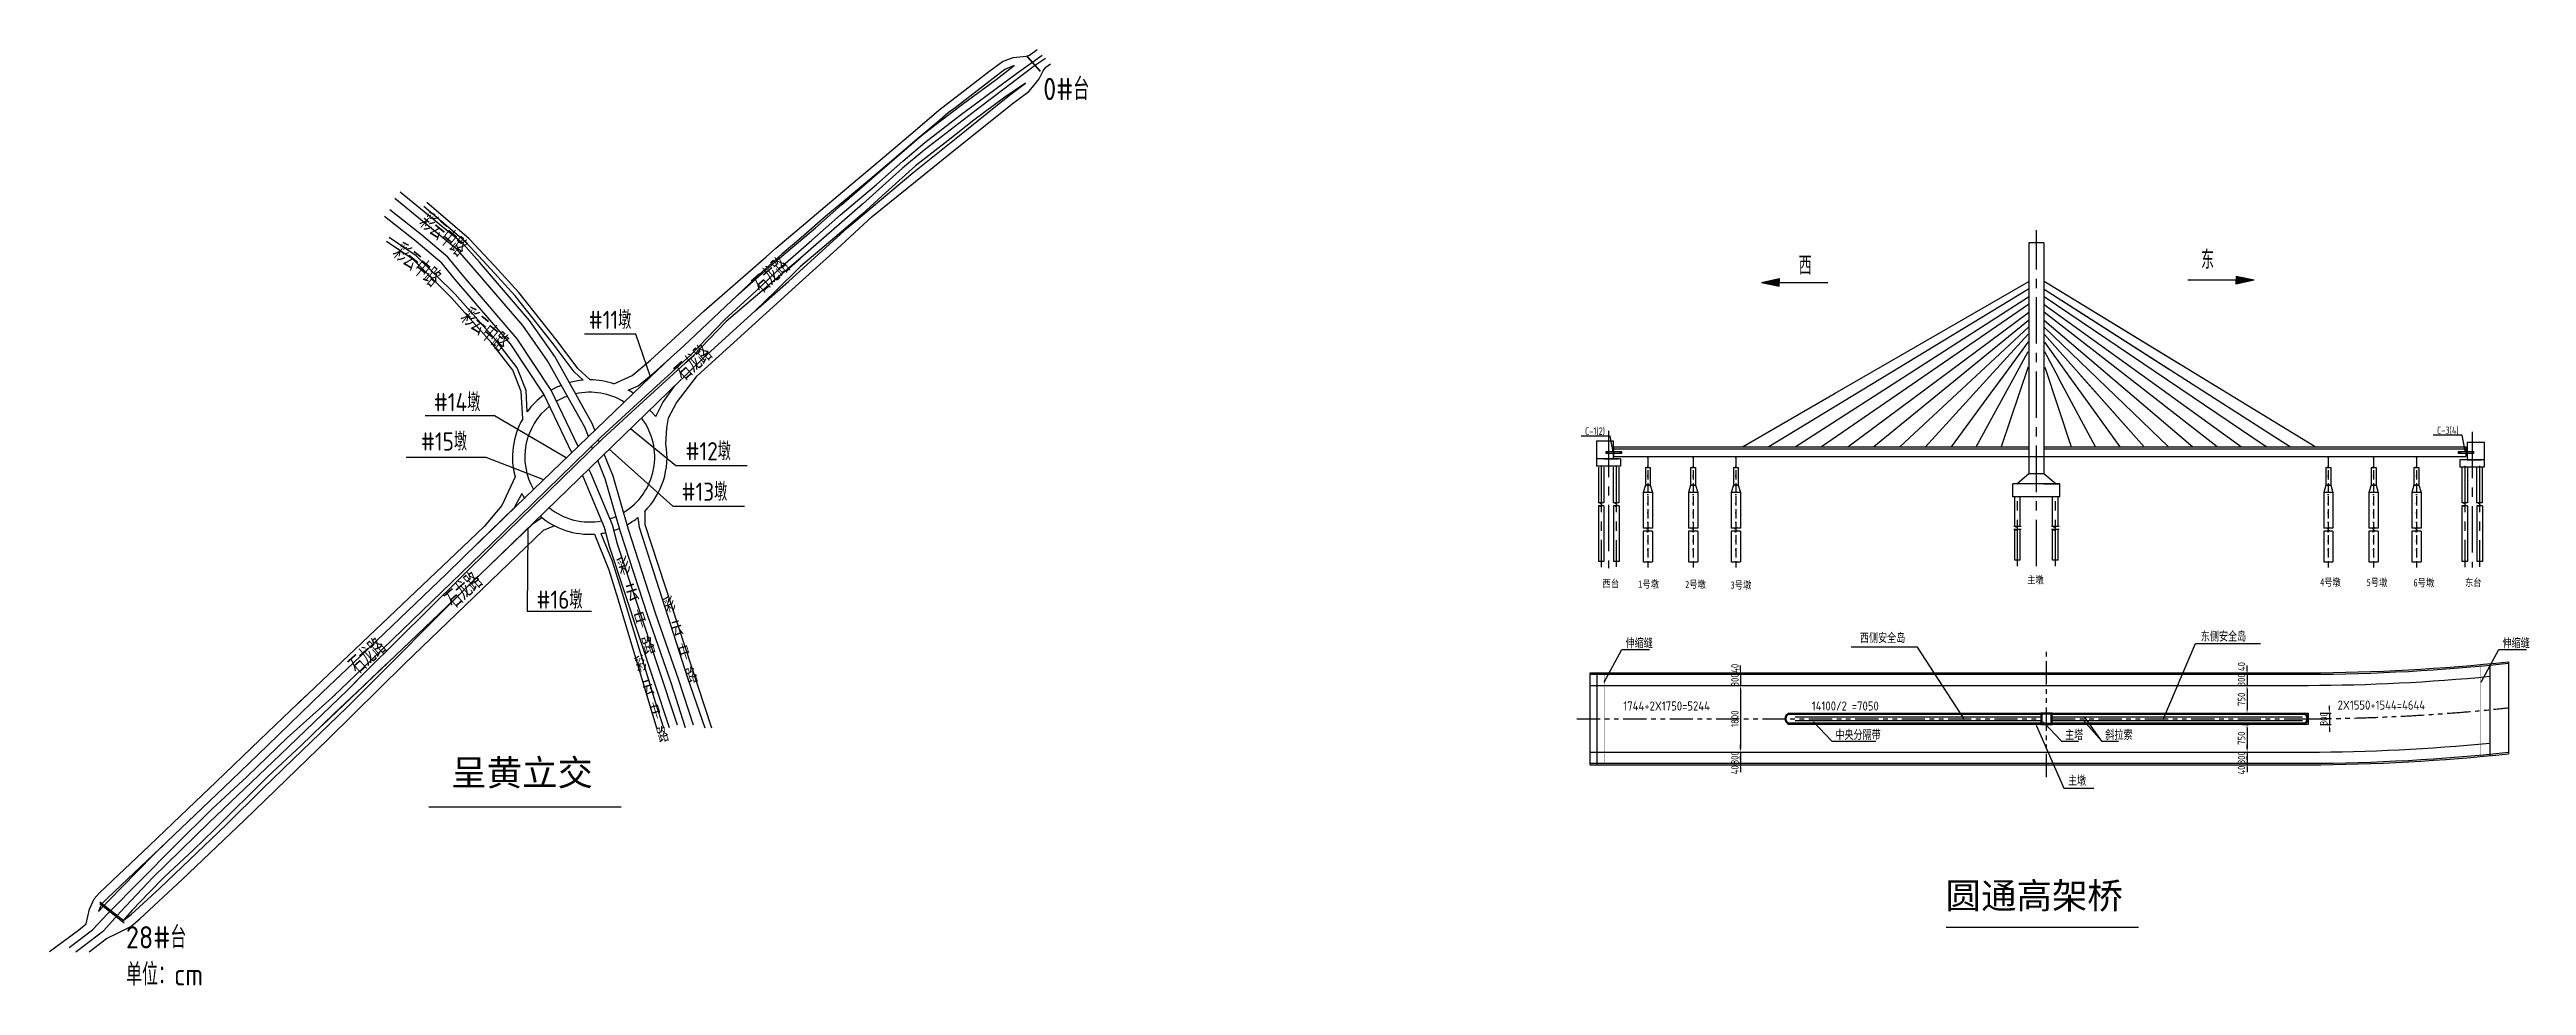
# Model space of a CAD drawing. Extents: x -60459 to 104780, y -18192 to 12827.
# Drawn here: x -60459 to 6272, y -18192 to 7047 of the extents above; entities that cross this region are included whole.
import ezdxf

# ---------------------------------------------------------------- set-up
doc = ezdxf.new("R2010")
doc.units = 0
doc.header["$LTSCALE"] = 1000
doc.header["$MEASUREMENT"] = 0
for name, pattern in [('CENTER', [2, 1.25, -0.25, 0.25, -0.25]), ('CENTERX2', [101.6, 63.5, -12.7, 12.7, -12.7]), ('DASH', [0.35, 0.25, -0.1]), ('DOT', [0.25, 0, -0.25]), ('PHANTOM2', [1.25, 0.625, -0.125, 0.125, -0.125, 0.125, -0.125])]:
    doc.linetypes.add(name, pattern=pattern)
for name, color, linetype in [('1', 1, 'Continuous'), ('3应力测点', 3, 'Continuous'), ('5', 6, 'CENTER'), ('CENT-1', 6, 'CENTER'), ('D', 154, 'Continuous'), ('ht', 3, 'Continuous'), ('TEXT', 152, 'Continuous'), ('wz', 1, 'Continuous'), ('XL-ZD-DLJB', 7, 'Continuous'), ('中心线', 6, 'CENTER')]:
    doc.layers.add(name, color=color, linetype=linetype)
doc.styles.add('HZ', font='', dxfattribs={"width": 0.8})
doc.styles.add('HZTXT', font='', dxfattribs={"width": 0.8})
doc.styles.add('st', font='')
doc.styles.get("Standard").update_dxf_attribs({"font": 'gbenor.shx', "bigfont": 'gbcbig.shx'})
doc.styles.add('TSSD_Label', font='Tssdeng.shx', dxfattribs={"width": 0.7, "bigfont": 'hztxt.shx'})
doc.styles.get('HZ').set_extended_font_data('SimSun')
doc.styles.get('HZTXT').set_extended_font_data('FangSong_GB2312')
doc.styles.get('st').set_extended_font_data('SimSun')
doc.dimstyles.get("Standard").update_dxf_attribs({"dimscale": 100, "dimtxt": 2, "dimasz": 1, "dimexe": 0.5, "dimexo": 2, "dimgap": 0.5, "dimtad": 1, "dimdec": 0, "dimzin": 0, "dimdsep": 46, "dimtxsty": 'Standard', "dimcen": 0.09, "dimadec": 0, "dimazin": 0, "dimtfac": 1, "dimtdec": 0, "dimtix": 1, "dimtmove": 2, "dimatfit": 3, "dimfxl": 1, "dimtolj": 1, "dimtzin": 0, "dimarcsym": 0})

msp = doc.modelspace()

# ---------------------------------------------------------------- texts
at = {"layer": 'ht', "color": 0, "attachment_point": 1}
for s, width, insert, char_height in [('\\A1;0#台', 1635.481, (-33688.2, 6282.2), 600), ('\\A1;伸缩缝', 1964.158, (-18000, -8849.1), 245), ('\\A1;伸缩缝', 1964.158, (5626.3, -8849.1), 245), ('1744+2X1750=5244', 1964.158, (-18058.8, -10532.4), 245), ('\\A1;14100/2 =7050', 1964.158, (-12981.3, -10532.4), 245), ('2X1550+1544=4644', 1964.158, (1183.6, -10508.5), 245), ('\\A1;中央分隔带', 1964.158, (-12347.9, -11323.4), 245), ('\\A1;斜拉索', 1964.158, (-5074.2, -11323.4), 245), ('\\A1;28#台\\P单位：cm', 2826.935, (-58400.2, -16592.7), 600)]:
    msp.add_mtext_dynamic_manual_height_columns(s, width=width, gutter_width=1750, heights=[0], dxfattribs=dict(at, insert=insert, char_height=char_height))
for s, width, heights, insert, char_height, rotation in [('\\A1;彩云中路', 2054.697, [0], (-50234.6, 2697.6), 490, 320.698006), ('\\A1;彩云中路', 2063.557, [0], (-50948.2, 1877.1), 490, 320.698006), ('\\A1;石龙路', 1753.702, [0], (-41582.6, 798), 490, 41.613162), ('\\A1;彩云中路', 1704.066, [0], (-49122.3, 133.6), 490, 320.698006), ('\\A1;石龙路', 1580.576, [0], (-43676.9, -1567.3), 490, 41.613162), ('\\A1;彩\\P云\\P中\\P路', 320, [3278.1], (-45204, -6715.8), 450, 17.114012), ('\\A1;石龙路', 1849.998, [0], (-49863.3, -7698.1), 490, 41.613162), ('\\A1;彩\\P云\\P中\\P路', 320, [2902.3], (-43943.6, -7776.7), 400, 17.114012), ('\\A1;石龙路', 1771.513, [0], (-52459, -9472.6), 490, 41.613162), ('\\A1;彩\\P云\\P中\\P路', 320, [2646.8], (-44726, -9373.7), 400, 17.114012)]:
    msp.add_mtext_dynamic_manual_height_columns(s, width=width, gutter_width=1750, heights=heights, dxfattribs=dict(at, insert=insert, char_height=char_height, rotation=rotation))
at = {"layer": 'ht', "color": 0, "char_height": 700, "attachment_point": 1, "style": 'st'}
for s, width, insert in [('呈黄立交', 4244.264, (-49638.7, -12101.8)), ('圆通高架桥', 6882.343, (-9377.9, -15420.9))]:
    msp.add_mtext_dynamic_manual_height_columns(s, width=width, gutter_width=1750, heights=[0], dxfattribs=dict(at, insert=insert))
at = {"layer": 'TEXT', "style": 'TSSD_Label', "width": 0.7}
for s, height, p in [('西', 500, (-13334.5, 975.4)), ('东', 500, (-2494.7, 1129.7)), ('C-1(2)', 200, (-19093.3, -3343.3)), ('C-3(4)', 200, (3861.3, -3320.7))]:
    msp.add_text(s, height=height, dxfattribs=at).set_placement(p)
at = {"layer": 'wz', "color": 0, "attachment_point": 1}
for s, insert, char_height in [('#11墩', (-45931.6, 1.5), 490), ('#14墩', (-50104.9, -2218), 490), ('#15墩', (-50452.5, -3277.7), 490), ('#12墩', (-43325.2, -3539.7), 490), ('#13墩', (-43431, -4631.9), 490), ('#16墩', (-47339.4, -7542.5), 490), ('\\A1;东侧安全岛', (-2502.3, -8670.3), 245), ('\\A1;西侧安全岛', (-11687.2, -8711.7), 245), ('\\A1;主塔', (-6159.2, -11323.4), 245), ('\\A1;主墩', (-6079.3, -12556.4), 245)]:
    msp.add_mtext_dynamic_manual_height_columns(s, width=1964.158, gutter_width=1750, heights=[0], dxfattribs=dict(at, insert=insert, char_height=char_height))
at = {"layer": 'XL-ZD-DLJB', "linetype": 'CENTERX2', "char_height": 200, "attachment_point": 1}
for s, insert, style in [('{\\fSimSun|b0|i0|c134|p2;西台}', (-18623.7, -7253.2), 'HZTXT'), ('1号墩', (-17656.7, -7268), 'HZ'), ('2号墩', (-16392.3, -7276.1), 'HZ'), ('3号墩', (-15168.1, -7293.3), 'HZ'), ('主墩', (-7179.9, -7152.6), 'HZ'), ('{\\fSimSun|b0|i0|c134|p2;4号墩}', (714.3, -7219), 'HZTXT'), ('5号墩', (1966.6, -7222.4), 'HZ'), ('6号墩', (3231, -7230.5), 'HZ'), ('东台', (4615, -7224.9), 'HZ')]:
    msp.add_mtext_dynamic_manual_height_columns(s, width=810, gutter_width=40, heights=[520], dxfattribs=dict(at, insert=insert, style=style))

# ---------------------------------------------------------------- blocks, each defined once
blk = doc.blocks.new('*D34')
at = {"layer": 'Defpoints', "color": 0, "transparency": 16777216}
for p in [(-15458, -9760), (-15458, -9800), (-14904, -9800)]:
    blk.add_point(p, dxfattribs=at)
at = {"layer": 'ht', "color": 0, "lineweight": -2, "transparency": 16777216}
for p, q in [((-15258, -9760), (-14854, -9760)), ((-15258, -9800), (-14854, -9800)), ((-14904, -9660), (-14904, -9560)), ((-14904, -9760), (-14904, -9800)), ((-14904, -9900), (-14904, -10000))]:
    blk.add_line(p, q, dxfattribs=at)
at = {"layer": 'ht', "color": 0, "transparency": 16777216}
for points in [[(-14920, -9660), (-14887, -9660), (-14904, -9760)], [(-14920, -9900), (-14887, -9900), (-14904, -9800)]]:
    blk.add_solid(points, dxfattribs=at)
at = {"layer": 'ht', "color": 0, "transparency": 16777216, "insert": (-15054, -9638), "char_height": 200, "attachment_point": 5, "rotation": 90}
blk.add_mtext('\\A1;40', dxfattribs=at)
blk = doc.blocks.new('*D35')
at = {"layer": 'Defpoints', "color": 0, "transparency": 16777216}
for p in [(-15458, -9800), (-15233, -10100), (-14904, -10100)]:
    blk.add_point(p, dxfattribs=at)
at = {"layer": 'ht', "color": 0, "lineweight": -2, "transparency": 16777216}
for p, q in [((-15258, -9800), (-14854, -9800)), ((-14904, -9700), (-14904, -9600)), ((-14904, -9800), (-14904, -10100)), ((-15033, -10100), (-14854, -10100)), ((-14904, -10200), (-14904, -10300))]:
    blk.add_line(p, q, dxfattribs=at)
at = {"layer": 'ht', "color": 0, "transparency": 16777216}
for points in [[(-14920, -9700), (-14887, -9700), (-14904, -9800)], [(-14920, -10200), (-14887, -10200), (-14904, -10100)]]:
    blk.add_solid(points, dxfattribs=at)
at = {"layer": 'ht', "color": 0, "transparency": 16777216, "insert": (-15054, -9950), "char_height": 200, "attachment_point": 5, "rotation": 90}
blk.add_mtext('\\A1;300', dxfattribs=at)
blk = doc.blocks.new('*D36')
at = {"layer": 'Defpoints', "color": 0, "transparency": 16777216}
for p in [(-15233, -10100), (-15255, -11900), (-14904, -11900)]:
    blk.add_point(p, dxfattribs=at)
at = {"layer": 'ht', "color": 0, "lineweight": -2, "transparency": 16777216}
for p, q in [((-15033, -10100), (-14854, -10100)), ((-14904, -10200), (-14904, -11800)), ((-15055, -11900), (-14854, -11900))]:
    blk.add_line(p, q, dxfattribs=at)
at = {"layer": 'ht', "color": 0, "transparency": 16777216}
for points in [[(-14920, -10200), (-14887, -10200), (-14904, -10100)], [(-14920, -11800), (-14887, -11800), (-14904, -11900)]]:
    blk.add_solid(points, dxfattribs=at)
at = {"layer": 'ht', "color": 0, "transparency": 16777216, "insert": (-15054, -11000), "char_height": 200, "attachment_point": 5, "rotation": 90}
blk.add_mtext('\\A1;1800', dxfattribs=at)
blk = doc.blocks.new('*D37')
at = {"layer": 'Defpoints', "color": 0, "transparency": 16777216}
for p in [(-15255, -11900), (-15223, -12200), (-14904, -12200)]:
    blk.add_point(p, dxfattribs=at)
at = {"layer": 'ht', "color": 0, "lineweight": -2, "transparency": 16777216}
for p, q in [((-15055, -11900), (-14854, -11900)), ((-14904, -11800), (-14904, -11700)), ((-14904, -11900), (-14904, -12200)), ((-15023, -12200), (-14854, -12200)), ((-14904, -12300), (-14904, -12400))]:
    blk.add_line(p, q, dxfattribs=at)
at = {"layer": 'ht', "color": 0, "transparency": 16777216}
for points in [[(-14920, -11800), (-14887, -11800), (-14904, -11900)], [(-14920, -12300), (-14887, -12300), (-14904, -12200)]]:
    blk.add_solid(points, dxfattribs=at)
at = {"layer": 'ht', "color": 0, "transparency": 16777216, "insert": (-15054, -12050), "char_height": 200, "attachment_point": 5, "rotation": 90}
blk.add_mtext('\\A1;300', dxfattribs=at)
blk = doc.blocks.new('*D38')
at = {"layer": 'Defpoints', "color": 0, "transparency": 16777216}
for p in [(-15223, -12200), (-15215, -12240), (-14904, -12240)]:
    blk.add_point(p, dxfattribs=at)
at = {"layer": 'ht', "color": 0, "lineweight": -2, "transparency": 16777216}
for p, q in [((-14904, -12100), (-14904, -12000)), ((-15023, -12200), (-14854, -12200)), ((-15015, -12240), (-14854, -12240)), ((-14904, -12200), (-14904, -12240)), ((-14904, -12340), (-14904, -12440))]:
    blk.add_line(p, q, dxfattribs=at)
at = {"layer": 'ht', "color": 0, "transparency": 16777216}
for points in [[(-14920, -12100), (-14887, -12100), (-14904, -12200)], [(-14920, -12340), (-14887, -12340), (-14904, -12240)]]:
    blk.add_solid(points, dxfattribs=at)
at = {"layer": 'ht', "color": 0, "transparency": 16777216, "insert": (-15054, -12375), "char_height": 200, "attachment_point": 5, "rotation": 90}
blk.add_mtext('\\A1;40', dxfattribs=at)
blk = doc.blocks.new('*D39')
at = {"layer": 'Defpoints', "color": 0, "transparency": 16777216}
for p in [(-1549, -9760), (-1549, -9800), (-1255, -9800)]:
    blk.add_point(p, dxfattribs=at)
at = {"layer": 'ht', "color": 0, "lineweight": -2, "transparency": 16777216}
for p, q in [((-1349, -9760), (-1205, -9760)), ((-1349, -9800), (-1205, -9800)), ((-1255, -9660), (-1255, -9560)), ((-1255, -9760), (-1255, -9800)), ((-1255, -9900), (-1255, -10000))]:
    blk.add_line(p, q, dxfattribs=at)
at = {"layer": 'ht', "color": 0, "transparency": 16777216}
for points in [[(-1272, -9660), (-1239, -9660), (-1255, -9760)], [(-1272, -9900), (-1239, -9900), (-1255, -9800)]]:
    blk.add_solid(points, dxfattribs=at)
at = {"layer": 'ht', "color": 0, "transparency": 16777216, "insert": (-1405, -9592), "char_height": 200, "attachment_point": 5, "rotation": 90}
blk.add_mtext('\\A1;40', dxfattribs=at)
blk = doc.blocks.new('*D40')
at = {"layer": 'Defpoints', "color": 0, "transparency": 16777216}
for p in [(-1549, -9800), (-1563, -10100), (-1255, -10100)]:
    blk.add_point(p, dxfattribs=at)
at = {"layer": 'ht', "color": 0, "lineweight": -2, "transparency": 16777216}
for p, q in [((-1349, -9800), (-1205, -9800)), ((-1255, -9700), (-1255, -9600)), ((-1255, -9800), (-1255, -10100)), ((-1363, -10100), (-1205, -10100)), ((-1255, -10200), (-1255, -10300))]:
    blk.add_line(p, q, dxfattribs=at)
at = {"layer": 'ht', "color": 0, "transparency": 16777216}
for points in [[(-1272, -9700), (-1239, -9700), (-1255, -9800)], [(-1272, -10200), (-1239, -10200), (-1255, -10100)]]:
    blk.add_solid(points, dxfattribs=at)
at = {"layer": 'ht', "color": 0, "transparency": 16777216, "insert": (-1405, -9950), "char_height": 200, "attachment_point": 5, "rotation": 90}
blk.add_mtext('\\A1;300', dxfattribs=at)
blk = doc.blocks.new('*D41')
at = {"layer": 'Defpoints', "color": 0, "transparency": 16777216}
for p in [(-1563, -10100), (-1594, -10850), (-1255, -10850)]:
    blk.add_point(p, dxfattribs=at)
at = {"layer": 'ht', "color": 0, "lineweight": -2, "transparency": 16777216}
for p, q in [((-1363, -10100), (-1205, -10100)), ((-1255, -10200), (-1255, -10750)), ((-1394, -10850), (-1205, -10850))]:
    blk.add_line(p, q, dxfattribs=at)
at = {"layer": 'ht', "color": 0, "transparency": 16777216}
for points in [[(-1272, -10200), (-1239, -10200), (-1255, -10100)], [(-1272, -10750), (-1239, -10750), (-1255, -10850)]]:
    blk.add_solid(points, dxfattribs=at)
at = {"layer": 'ht', "color": 0, "transparency": 16777216, "insert": (-1405, -10475), "char_height": 200, "attachment_point": 5, "rotation": 90}
blk.add_mtext('\\A1;750', dxfattribs=at)
blk = doc.blocks.new('*D42')
at = {"layer": 'Defpoints', "color": 0, "transparency": 16777216}
for p in [(-1594, -11150), (-1678, -11900), (-1255, -11900)]:
    blk.add_point(p, dxfattribs=at)
at = {"layer": 'ht', "color": 0, "lineweight": -2, "transparency": 16777216}
for p, q in [((-1394, -11150), (-1205, -11150)), ((-1255, -11250), (-1255, -11800)), ((-1478, -11900), (-1205, -11900))]:
    blk.add_line(p, q, dxfattribs=at)
at = {"layer": 'ht', "color": 0, "transparency": 16777216}
for points in [[(-1272, -11250), (-1239, -11250), (-1255, -11150)], [(-1272, -11800), (-1239, -11800), (-1255, -11900)]]:
    blk.add_solid(points, dxfattribs=at)
at = {"layer": 'ht', "color": 0, "transparency": 16777216, "insert": (-1405, -11525), "char_height": 200, "attachment_point": 5, "rotation": 90}
blk.add_mtext('\\A1;750', dxfattribs=at)
blk = doc.blocks.new('*D43')
at = {"layer": 'Defpoints', "color": 0, "transparency": 16777216}
for p in [(-1678, -11900), (-1728, -12200), (-1255, -12200)]:
    blk.add_point(p, dxfattribs=at)
at = {"layer": 'ht', "color": 0, "lineweight": -2, "transparency": 16777216}
for p, q in [((-1478, -11900), (-1205, -11900)), ((-1255, -11800), (-1255, -11700)), ((-1255, -11900), (-1255, -12200)), ((-1528, -12200), (-1205, -12200)), ((-1255, -12300), (-1255, -12400))]:
    blk.add_line(p, q, dxfattribs=at)
at = {"layer": 'ht', "color": 0, "transparency": 16777216}
for points in [[(-1272, -11800), (-1239, -11800), (-1255, -11900)], [(-1272, -12300), (-1239, -12300), (-1255, -12200)]]:
    blk.add_solid(points, dxfattribs=at)
at = {"layer": 'ht', "color": 0, "transparency": 16777216, "insert": (-1405, -12050), "char_height": 200, "attachment_point": 5, "rotation": 90}
blk.add_mtext('\\A1;300', dxfattribs=at)
blk = doc.blocks.new('*D44')
at = {"layer": 'Defpoints', "color": 0, "transparency": 16777216}
for p in [(-1754, -12240), (-1728, -12200), (-1255, -12240)]:
    blk.add_point(p, dxfattribs=at)
at = {"layer": 'ht', "color": 0, "lineweight": -2, "transparency": 16777216}
for p, q in [((-1255, -12100), (-1255, -12000)), ((-1554, -12240), (-1205, -12240)), ((-1528, -12200), (-1205, -12200)), ((-1255, -12200), (-1255, -12240)), ((-1255, -12340), (-1255, -12440))]:
    blk.add_line(p, q, dxfattribs=at)
at = {"layer": 'ht', "color": 0, "transparency": 16777216}
for points in [[(-1272, -12100), (-1239, -12100), (-1255, -12200)], [(-1272, -12340), (-1239, -12340), (-1255, -12240)]]:
    blk.add_solid(points, dxfattribs=at)
at = {"layer": 'ht', "color": 0, "transparency": 16777216, "insert": (-1405, -12384), "char_height": 200, "attachment_point": 5, "rotation": 90}
blk.add_mtext('\\A1;40', dxfattribs=at)
blk = doc.blocks.new('*D33')
at = {"layer": 'Defpoints', "color": 0, "transparency": 16777216}
for p in [(512, -10850), (512, -11150), (963, -11150)]:
    blk.add_point(p, dxfattribs=at)
at = {"layer": 'ht', "color": 0, "lineweight": -2, "transparency": 16777216}
for p, q in [((963, -10750), (963, -10650)), ((712, -10850), (1013, -10850)), ((712, -11150), (1013, -11150)), ((963, -10850), (963, -11150)), ((963, -11250), (963, -11350))]:
    blk.add_line(p, q, dxfattribs=at)
at = {"layer": 'ht', "color": 0, "transparency": 16777216}
for points in [[(947, -10750), (980, -10750), (963, -10850)], [(947, -11250), (980, -11250), (963, -11150)]]:
    blk.add_solid(points, dxfattribs=at)
at = {"layer": 'ht', "color": 0, "transparency": 16777216, "insert": (813, -11000), "char_height": 200, "attachment_point": 5, "rotation": 90}
blk.add_mtext('\\A1;300', dxfattribs=at)

# ---------------------------------------------------------------- dimensions: what is measured, and where the dimension line sits
at = {"layer": 'ht', "color": 0}
for base, p1, p2, picture, middle in [((-14903.5, -9800), (-15458.1, -9760), (-15458.1, -9800), '*D34', (-15053.5, -9638.4)), ((-1255.3, -9800), (-1548.8, -9760), (-1548.8, -9800), '*D39', (-1405.3, -9592.1)), ((-14903.5, -12240), (-15223.4, -12200), (-15214.6, -12240), '*D38', (-15053.5, -12375.4)), ((-1255.3, -12240), (-1728.4, -12200), (-1753.5, -12240), '*D44', (-1405.3, -12384.3))]:
    dim = msp.add_linear_dim(base=base, p1=p1, p2=p2, angle=90, dimstyle='Standard', dxfattribs=at)
    dim.commit()
    dim.dimension.update_dxf_attribs({"geometry": picture, "text_midpoint": middle, "dimtype": 160})
for base, p1, p2, picture, middle in [((-14903.5, -10100), (-15458.1, -9800), (-15232.8, -10100), '*D35', (-15053.5, -9950)), ((-1255.3, -10100), (-1548.8, -9800), (-1562.8, -10100), '*D40', (-1405.3, -9950)), ((-14903.5, -11900), (-15232.8, -10100), (-15254.7, -11900), '*D36', (-15053.5, -11000)), ((-1255.3, -10850), (-1562.8, -10100), (-1594.3, -10850), '*D41', (-1405.3, -10475)), ((963.3, -11150), (512.4, -10850), (512.4, -11150), '*D33', (813.3, -11000)), ((-1255.3, -11900), (-1594.3, -11150), (-1678.2, -11900), '*D42', (-1405.3, -11525)), ((-14903.5, -12200), (-15254.7, -11900), (-15223.4, -12200), '*D37', (-15053.5, -12050)), ((-1255.3, -12200), (-1678.2, -11900), (-1728.4, -12200), '*D43', (-1405.3, -12050))]:
    dim = msp.add_linear_dim(base=base, p1=p1, p2=p2, angle=90, dimstyle='Standard', dxfattribs=at)
    dim.commit()
    dim.dimension.update_dxf_attribs({"geometry": picture, "text_midpoint": middle})

# ---------------------------------------------------------------- hatches: boundary and pattern name
at = {"layer": 'XL-ZD-DLJB'}
h = msp.add_hatch(color=256, dxfattribs=at)
h.paths.add_polyline_path([(-13857.5, 661.8), (-13857.5, 766.9), (-14339.7, 766.9)])
h.paths.add_polyline_path([(-13857.5, 766.9), (-13857.5, 872), (-14339.7, 766.9)])
h = msp.add_hatch(color=256, dxfattribs=at)
h.paths.add_polyline_path([(-1546.2, 928.4), (-1546.2, 823.3), (-1064, 823.3)])
h.paths.add_polyline_path([(-1064, 823.3), (-1546.2, 823.3), (-1546.2, 718.2)])

# ---------------------------------------------------------------- linework, layer by layer
at = {"layer": '1', "color": 0}
for p, q in [((-6730.3, 1832.5), (-7130.3, 1832.5)), ((-6730.3, 1832.5), (-7130.3, 1832.5)), ((-6730.3, 1832.5), (-7130.3, 1832.5)), ((-6730.3, 1832.5), (-7130.3, 1832.5)), ((-18784.9, -3505.6), (-18336.2, -3505.6)), ((-18134.9, -3986.1), (-18784.9, -3986.1)), ((-18784.9, -3986.1), (-18784.9, -4186.1)), ((-18134.9, -3986.1), (-18784.9, -3986.1)), ((-18784.9, -3986.1), (-18784.9, -4186.1)), ((-18134.9, -3986.1), (-18784.9, -3986.1)), ((-18784.9, -3986.1), (-18784.9, -4186.1)), ((-18134.9, -3986.1), (-18784.9, -3986.1)), ((-18784.9, -3986.1), (-18784.9, -4186.1)), ((-18586.2, -3505.6), (-18336.2, -3505.6)), ((-18586.2, -3505.6), (-18336.2, -3505.6)), ((-18586.2, -3505.6), (-18336.2, -3505.6)), ((-18134.9, -3986.1), (-18134.9, -4186.1)), ((-18134.9, -3986.1), (-18134.9, -4186.1)), ((-18134.9, -3986.1), (-18134.9, -4186.1)), ((-18134.9, -3986.1), (-18134.9, -4186.1)), ((4678.5, -3536.5), (4928.5, -3536.5)), ((4678.5, -3536.5), (4928.5, -3536.5)), ((4678.5, -3536.5), (4928.5, -3536.5)), ((4678.5, -3536.5), (5129.8, -3536.5)), ((-18134.9, -4186.1), (-18784.9, -4186.1)), ((-18134.9, -4186.1), (-18784.9, -4186.1)), ((-18134.9, -4186.1), (-18784.9, -4186.1)), ((-18134.9, -4186.1), (-18784.9, -4186.1)), ((-18732.7, -4217), (-18732.7, -5178.9)), ((-18732.7, -4217), (-18732.7, -5178.9)), ((-18732.7, -4217), (-18732.7, -5178.9)), ((-18732.7, -4217), (-18732.7, -5178.9)), ((-18582.7, -4217), (-18582.7, -5178.9)), ((-18582.7, -4217), (-18582.7, -5178.9)), ((-18582.7, -4217), (-18582.7, -5178.9)), ((-18582.7, -4217), (-18582.7, -5178.9)), ((-18332.7, -4217), (-18332.7, -5178.9)), ((-18332.7, -4217), (-18332.7, -5178.9)), ((-18332.7, -4217), (-18332.7, -5178.9)), ((-18332.7, -4217), (-18332.7, -5178.9)), ((-18182.7, -4217), (-18182.7, -5178.9)), ((-18182.7, -4217), (-18182.7, -5178.9)), ((-18182.7, -4217), (-18182.7, -5178.9)), ((-18182.7, -4217), (-18182.7, -5178.9)), ((-17466.3, -4219.8), (-17334.3, -4219.8)), ((-17466.3, -4219.8), (-17334.3, -4219.8)), ((-17466.3, -4219.8), (-17334.3, -4219.8)), ((-17466.3, -4219.8), (-17334.3, -4219.8)), ((-16246.4, -4219.8), (-16114.5, -4219.8)), ((-16246.4, -4219.8), (-16114.5, -4219.8)), ((-16246.4, -4219.8), (-16114.5, -4219.8)), ((-16246.4, -4219.8), (-16114.5, -4219.8)), ((-15093.4, -4219.8), (-14961.5, -4219.8)), ((-15093.4, -4219.8), (-14961.5, -4219.8)), ((-15093.4, -4219.8), (-14961.5, -4219.8)), ((-15093.4, -4219.8), (-14961.5, -4219.8)), ((-6295.3, -4667.5), (-7565.3, -4667.5)), ((-7565.3, -5017.5), (-7565.3, -4667.5)), ((-6295.3, -4667.5), (-7565.3, -4667.5)), ((-7565.3, -5017.5), (-7565.3, -4667.5)), ((-6295.3, -4667.5), (-7565.3, -4667.5)), ((-7565.3, -5017.5), (-7565.3, -4667.5)), ((-6295.3, -4667.5), (-7565.3, -4667.5)), ((-7565.3, -5017.5), (-7565.3, -4667.5)), ((-6295.3, -5017.5), (-6295.3, -4667.5)), ((-6295.3, -5017.5), (-6295.3, -4667.5)), ((-6295.3, -5017.5), (-6295.3, -4667.5)), ((-6295.3, -5017.5), (-6295.3, -4667.5)), ((867.5, -4219.8), (999.5, -4219.8)), ((867.5, -4219.8), (999.5, -4219.8)), ((867.5, -4219.8), (999.5, -4219.8)), ((867.5, -4219.8), (999.5, -4219.8)), ((2087.4, -4219.8), (2219.3, -4219.8)), ((2087.4, -4219.8), (2219.3, -4219.8)), ((2087.4, -4219.8), (2219.3, -4219.8)), ((2087.4, -4219.8), (2219.3, -4219.8)), ((3240.4, -4219.8), (3372.3, -4219.8)), ((3240.4, -4219.8), (3372.3, -4219.8)), ((3240.4, -4219.8), (3372.3, -4219.8)), ((3240.4, -4219.8), (3372.3, -4219.8)), ((5129.8, -4017), (4479.8, -4017)), ((4479.8, -4017), (4479.8, -4217)), ((5129.8, -4017), (4479.8, -4017)), ((4479.8, -4017), (4479.8, -4217)), ((5129.8, -4017), (4479.8, -4017)), ((4479.8, -4017), (4479.8, -4217)), ((5129.8, -4017), (4479.8, -4017)), ((4479.8, -4017), (4479.8, -4217)), ((5129.8, -4217), (4479.8, -4217)), ((5129.8, -4217), (4479.8, -4217)), ((5129.8, -4217), (4479.8, -4217)), ((5129.8, -4217), (4479.8, -4217)), ((4529.8, -4217), (4529.8, -5178.9)), ((4529.8, -4217), (4529.8, -5178.9)), ((4529.8, -4217), (4529.8, -5178.9)), ((4529.8, -4217), (4529.8, -5178.9)), ((4679.8, -4217), (4679.8, -5178.9)), ((4679.8, -4217), (4679.8, -5178.9)), ((4679.8, -4217), (4679.8, -5178.9)), ((4679.8, -4217), (4679.8, -5178.9)), ((4929.8, -4217), (4929.8, -5178.9)), ((4929.8, -4217), (4929.8, -5178.9)), ((4929.8, -4217), (4929.8, -5178.9)), ((4929.8, -4217), (4929.8, -5178.9)), ((5079.8, -4217), (5079.8, -5178.9)), ((5079.8, -4217), (5079.8, -5178.9)), ((5079.8, -4217), (5079.8, -5178.9)), ((5079.8, -4217), (5079.8, -5178.9)), ((5129.8, -4017), (5129.8, -4217)), ((5129.8, -4017), (5129.8, -4217)), ((5129.8, -4017), (5129.8, -4217)), ((5129.8, -4017), (5129.8, -4217)), ((-18732.7, -5258.4), (-18732.7, -6757.6)), ((-18582.7, -5258.4), (-18582.7, -6757.6)), ((-18325.8, -5258.4), (-18325.8, -6082.2)), ((-18325.8, -5258.4), (-18325.8, -6082.2)), ((-18325.8, -5258.4), (-18325.8, -6082.2)), ((-18325.8, -5258.4), (-18325.8, -6757.6)), ((-18175.8, -5258.4), (-18175.8, -6082.2)), ((-18175.8, -5258.4), (-18175.8, -6082.2)), ((-18175.8, -5258.4), (-18175.8, -6082.2)), ((-18175.8, -5258.4), (-18175.8, -6757.6)), ((-17525.3, -4900.3), (-17525.3, -5862.2)), ((-17525.3, -4900.3), (-17525.3, -5862.2)), ((-17275.3, -4900.3), (-17525.3, -4900.3)), ((-17525.3, -4900.3), (-17525.3, -5862.2)), ((-17275.3, -4900.3), (-17525.3, -4900.3)), ((-17525.3, -4900.3), (-17525.3, -5862.2)), ((-17275.3, -4900.3), (-17525.3, -4900.3)), ((-17334.3, -4700.3), (-17466.3, -4700.3)), ((-17334.3, -4700.3), (-17466.3, -4700.3)), ((-17334.3, -4700.3), (-17466.3, -4700.3)), ((-17334.3, -4700.3), (-17466.3, -4700.3)), ((-17275.3, -4900.3), (-17275.3, -5862.2)), ((-17275.3, -4900.3), (-17275.3, -5862.2)), ((-17275.3, -4900.3), (-17275.3, -5862.2)), ((-16305.5, -4900.3), (-16305.5, -5862.2)), ((-16305.5, -4900.3), (-16305.5, -5862.2)), ((-16055.5, -4900.3), (-16305.5, -4900.3)), ((-16305.5, -4900.3), (-16305.5, -5862.2)), ((-16055.5, -4900.3), (-16305.5, -4900.3)), ((-16305.5, -4900.3), (-16305.5, -5862.2)), ((-16055.5, -4900.3), (-16305.5, -4900.3)), ((-16114.5, -4700.3), (-16246.4, -4700.3)), ((-16114.5, -4700.3), (-16246.4, -4700.3)), ((-16114.5, -4700.3), (-16246.4, -4700.3)), ((-16114.5, -4700.3), (-16246.4, -4700.3)), ((-16055.5, -4900.3), (-16055.5, -5862.2)), ((-16055.5, -4900.3), (-16055.5, -5862.2)), ((-16055.5, -4900.3), (-16055.5, -5862.2)), ((-15152.4, -4900.3), (-15152.4, -5862.2)), ((-15152.4, -4900.3), (-15152.4, -5862.2)), ((-14902.4, -4900.3), (-15152.4, -4900.3)), ((-15152.4, -4900.3), (-15152.4, -5862.2)), ((-14902.4, -4900.3), (-15152.4, -4900.3)), ((-15152.4, -4900.3), (-15152.4, -5862.2)), ((-14902.4, -4900.3), (-15152.4, -4900.3)), ((-14961.5, -4700.3), (-15093.4, -4700.3)), ((-14961.5, -4700.3), (-15093.4, -4700.3)), ((-14961.5, -4700.3), (-15093.4, -4700.3)), ((-14961.5, -4700.3), (-15093.4, -4700.3)), ((-14902.4, -4900.3), (-14902.4, -5862.2)), ((-14902.4, -4900.3), (-14902.4, -5862.2)), ((-14902.4, -4900.3), (-14902.4, -5862.2)), ((-6295.3, -5017.5), (-7565.3, -5017.5)), ((-6295.3, -5017.5), (-7565.3, -5017.5)), ((-6295.3, -5017.5), (-7565.3, -5017.5)), ((-6295.3, -5017.5), (-7565.3, -5017.5)), ((-7515.3, -5819.5), (-7515.3, -5017.5)), ((-7515.3, -5819.5), (-7515.3, -5017.5)), ((-7515.3, -5819.5), (-7515.3, -5017.5)), ((-7515.3, -5819.5), (-7515.3, -5017.5)), ((-7365.3, -5819.5), (-7365.3, -5017.5)), ((-7365.3, -5819.5), (-7365.3, -5017.5)), ((-7365.3, -5819.5), (-7365.3, -5017.5)), ((-7365.3, -5819.5), (-7365.3, -5017.5)), ((-6495.3, -5819.5), (-6495.3, -5017.5)), ((-6495.3, -5819.5), (-6495.3, -5017.5)), ((-6495.3, -5819.5), (-6495.3, -5017.5)), ((-6495.3, -5819.5), (-6495.3, -5017.5)), ((-6345.3, -5819.5), (-6345.3, -5017.5)), ((-6345.3, -5819.5), (-6345.3, -5017.5)), ((-6345.3, -5819.5), (-6345.3, -5017.5)), ((-6345.3, -5819.5), (-6345.3, -5017.5)), ((808.5, -4900.3), (808.5, -5862.2)), ((808.5, -4900.3), (808.5, -5862.2)), ((1058.5, -4900.3), (808.5, -4900.3)), ((808.5, -4900.3), (808.5, -5862.2)), ((1058.5, -4900.3), (808.5, -4900.3)), ((808.5, -4900.3), (808.5, -5862.2)), ((1058.5, -4900.3), (808.5, -4900.3)), ((999.5, -4700.3), (867.5, -4700.3)), ((999.5, -4700.3), (867.5, -4700.3)), ((999.5, -4700.3), (867.5, -4700.3)), ((999.5, -4700.3), (867.5, -4700.3)), ((1058.5, -4900.3), (1058.5, -5862.2)), ((1058.5, -4900.3), (1058.5, -5862.2)), ((1058.5, -4900.3), (1058.5, -5862.2)), ((2028.3, -4900.3), (2028.3, -5862.2)), ((2028.3, -4900.3), (2028.3, -5862.2)), ((2278.3, -4900.3), (2028.3, -4900.3)), ((2028.3, -4900.3), (2028.3, -5862.2)), ((2278.3, -4900.3), (2028.3, -4900.3)), ((2028.3, -4900.3), (2028.3, -5862.2)), ((2278.3, -4900.3), (2028.3, -4900.3)), ((2219.3, -4700.3), (2087.4, -4700.3)), ((2219.3, -4700.3), (2087.4, -4700.3)), ((2219.3, -4700.3), (2087.4, -4700.3)), ((2219.3, -4700.3), (2087.4, -4700.3)), ((2278.3, -4900.3), (2278.3, -5862.2)), ((2278.3, -4900.3), (2278.3, -5862.2)), ((2278.3, -4900.3), (2278.3, -5862.2)), ((3181.4, -4900.3), (3181.4, -5862.2)), ((3181.4, -4900.3), (3181.4, -5862.2)), ((3431.4, -4900.3), (3181.4, -4900.3)), ((3181.4, -4900.3), (3181.4, -5862.2)), ((3431.4, -4900.3), (3181.4, -4900.3)), ((3181.4, -4900.3), (3181.4, -5862.2)), ((3431.4, -4900.3), (3181.4, -4900.3)), ((3372.3, -4700.3), (3240.4, -4700.3)), ((3372.3, -4700.3), (3240.4, -4700.3)), ((3372.3, -4700.3), (3240.4, -4700.3)), ((3372.3, -4700.3), (3240.4, -4700.3)), ((3431.4, -4900.3), (3431.4, -5862.2)), ((3431.4, -4900.3), (3431.4, -5862.2)), ((3431.4, -4900.3), (3431.4, -5862.2)), ((4529.8, -5258.4), (4529.8, -6082.2)), ((4529.8, -5258.4), (4529.8, -6082.2)), ((4529.8, -5258.4), (4529.8, -6082.2)), ((4529.8, -5258.4), (4529.8, -6757.6)), ((4679.8, -5258.4), (4679.8, -6082.2)), ((4679.8, -5258.4), (4679.8, -6082.2)), ((4679.8, -5258.4), (4679.8, -6082.2)), ((4679.8, -5258.4), (4679.8, -6757.6)), ((4936.6, -5258.4), (4936.6, -6082.2)), ((4936.6, -5258.4), (4936.6, -6082.2)), ((4936.6, -5258.4), (4936.6, -6082.2)), ((4936.6, -5258.4), (4936.6, -6757.6)), ((5086.6, -5258.4), (5086.6, -6082.2)), ((5086.6, -5258.4), (5086.6, -6082.2)), ((5086.6, -5258.4), (5086.6, -6082.2)), ((5086.6, -5258.4), (5086.6, -6757.6)), ((-17525.3, -5941.7), (-17525.3, -6765.5)), ((-17525.3, -5941.7), (-17525.3, -6765.5)), ((-17525.3, -5941.7), (-17525.3, -6765.5)), ((-17525.3, -5941.7), (-17525.3, -6765.5)), ((-17275.3, -5941.7), (-17275.3, -6765.5)), ((-17275.3, -5941.7), (-17275.3, -6765.5)), ((-17275.3, -5941.7), (-17275.3, -6765.5)), ((-17275.3, -5941.7), (-17275.3, -6765.5)), ((-16305.5, -5941.7), (-16305.5, -6765.5)), ((-16305.5, -5941.7), (-16305.5, -6765.5)), ((-16305.5, -5941.7), (-16305.5, -6765.5)), ((-16305.5, -5941.7), (-16305.5, -6765.5)), ((-16055.5, -5941.7), (-16055.5, -6765.5)), ((-16055.5, -5941.7), (-16055.5, -6765.5)), ((-16055.5, -5941.7), (-16055.5, -6765.5)), ((-16055.5, -5941.7), (-16055.5, -6765.5)), ((-15152.4, -5941.7), (-15152.4, -6765.5)), ((-15152.4, -5941.7), (-15152.4, -6765.5)), ((-15152.4, -5941.7), (-15152.4, -6765.5)), ((-15152.4, -5941.7), (-15152.4, -6765.5)), ((-14902.4, -5941.7), (-14902.4, -6765.5)), ((-14902.4, -5941.7), (-14902.4, -6765.5)), ((-14902.4, -5941.7), (-14902.4, -6765.5)), ((-14902.4, -5941.7), (-14902.4, -6765.5)), ((-7515.1, -6722.7), (-7515.1, -5898.9)), ((-7515.1, -6722.7), (-7515.1, -5898.9)), ((-7515.1, -6722.7), (-7515.1, -5898.9)), ((-7515.1, -6722.7), (-7515.1, -5898.9)), ((-7365.3, -6722.7), (-7365.3, -5898.9)), ((-7365.3, -6722.7), (-7365.3, -5898.9)), ((-7365.3, -6722.7), (-7365.3, -5898.9)), ((-7365.3, -6722.7), (-7365.3, -5898.9)), ((-6495.1, -6722.7), (-6495.1, -5898.9)), ((-6495.1, -6722.7), (-6495.1, -5898.9)), ((-6495.1, -6722.7), (-6495.1, -5898.9)), ((-6495.1, -6722.7), (-6495.1, -5898.9)), ((-6345.3, -6722.7), (-6345.3, -5898.9)), ((-6345.3, -6722.7), (-6345.3, -5898.9)), ((-6345.3, -6722.7), (-6345.3, -5898.9)), ((-6345.3, -6722.7), (-6345.3, -5898.9)), ((808.5, -5941.7), (808.5, -6765.5)), ((808.5, -5941.7), (808.5, -6765.5)), ((808.5, -5941.7), (808.5, -6765.5)), ((808.5, -5941.7), (808.5, -6765.5)), ((1058.5, -5941.7), (1058.5, -6765.5)), ((1058.5, -5941.7), (1058.5, -6765.5)), ((1058.5, -5941.7), (1058.5, -6765.5)), ((1058.5, -5941.7), (1058.5, -6765.5)), ((2028.3, -5941.7), (2028.3, -6765.5)), ((2028.3, -5941.7), (2028.3, -6765.5)), ((2028.3, -5941.7), (2028.3, -6765.5)), ((2028.3, -5941.7), (2028.3, -6765.5)), ((2278.3, -5941.7), (2278.3, -6765.5)), ((2278.3, -5941.7), (2278.3, -6765.5)), ((2278.3, -5941.7), (2278.3, -6765.5)), ((2278.3, -5941.7), (2278.3, -6765.5)), ((3181.4, -5941.7), (3181.4, -6765.5)), ((3181.4, -5941.7), (3181.4, -6765.5)), ((3181.4, -5941.7), (3181.4, -6765.5)), ((3181.4, -5941.7), (3181.4, -6765.5)), ((3431.4, -5941.7), (3431.4, -6765.5)), ((3431.4, -5941.7), (3431.4, -6765.5)), ((3431.4, -5941.7), (3431.4, -6765.5)), ((3431.4, -5941.7), (3431.4, -6765.5)), ((-18582.7, -6757.6), (-18732.7, -6757.6)), ((-18582.7, -6757.6), (-18732.7, -6757.6)), ((-18582.7, -6757.6), (-18732.7, -6757.6)), ((-18582.7, -6757.6), (-18732.7, -6757.6)), ((-18175.8, -6757.6), (-18325.8, -6757.6)), ((-7365.3, -6722.7), (-7515.3, -6722.7)), ((-7365.3, -6722.7), (-7515.3, -6722.7)), ((-7365.3, -6722.7), (-7515.3, -6722.7)), ((-7365.3, -6722.7), (-7515.3, -6722.7)), ((-6345.3, -6722.7), (-6495.3, -6722.7)), ((-6345.3, -6722.7), (-6495.3, -6722.7)), ((-6345.3, -6722.7), (-6495.3, -6722.7)), ((-6345.3, -6722.7), (-6495.3, -6722.7)), ((4679.8, -6757.6), (4529.8, -6757.6)), ((4679.8, -6757.6), (4529.8, -6757.6)), ((4679.8, -6757.6), (4529.8, -6757.6)), ((4679.8, -6757.6), (4529.8, -6757.6)), ((5086.6, -6757.6), (4936.6, -6757.6))]:
    msp.add_line(p, q, dxfattribs=at)
at = {"layer": '3应力测点'}
for p, q in [((-18411.3, -3375.8), (-19194.2, -3375.8)), ((-18331.4, -3800.2), (-18411.3, -3375.8)), ((4543.3, -3353.2), (3760.4, -3353.2)), ((4623.1, -3777.6), (4543.3, -3353.2))]:
    msp.add_line(p, q, dxfattribs=at)
at = {"layer": '5', "color": 0}
for p, q in [((-18459.9, -3233.2), (-18459.9, -6210.8)), ((-18459.9, -3233.2), (-18459.9, -6210.8)), ((-18459.9, -3233.2), (-18459.9, -6938.7)), ((4804.8, -3264.1), (4804.8, -6241.6)), ((4804.8, -3264.1), (4804.8, -6241.6)), ((4804.8, -3264.1), (4804.8, -6241.6)), ((4804.8, -3264.1), (4804.8, -6920.4)), ((-18654.2, -4178.2), (-18654.2, -6913.2)), ((-18251.8, -4182), (-18251.8, -6903.6)), ((4608.2, -4178.2), (4608.2, -6913.2)), ((5010.6, -4182), (5010.6, -6903.6))]:
    msp.add_line(p, q, dxfattribs=at)
at = {"layer": '5', "color": 0, "linetype": 'DASH'}
for p, q in [((-17400.3, -3947.3), (-17400.3, -6924.9)), ((-17400.3, -3947.3), (-17400.3, -6924.9)), ((-17400.3, -3947.3), (-17400.3, -6924.9)), ((-16180.5, -3947.3), (-16180.5, -6924.9)), ((-16180.5, -3947.3), (-16180.5, -6924.9)), ((-16180.5, -3947.3), (-16180.5, -6924.9)), ((-15027.4, -3947.3), (-15027.4, -6924.9)), ((-15027.4, -3947.3), (-15027.4, -6924.9)), ((-15027.4, -3947.3), (-15027.4, -6924.9)), ((933.5, -3947.3), (933.5, -6924.9)), ((933.5, -3947.3), (933.5, -6924.9)), ((933.5, -3947.3), (933.5, -6924.9)), ((2153.3, -3947.3), (2153.3, -6924.9)), ((2153.3, -3947.3), (2153.3, -6924.9)), ((2153.3, -3947.3), (2153.3, -6924.9)), ((3306.4, -3947.3), (3306.4, -6924.9)), ((3306.4, -3947.3), (3306.4, -6924.9)), ((3306.4, -3947.3), (3306.4, -6924.9))]:
    msp.add_line(p, q, dxfattribs=at)
at = {"layer": '5', "color": 0, "linetype": 'DOT'}
for p, q in [((-17400.3, -3947.3), (-17400.3, -6924.9)), ((-16180.5, -3947.3), (-16180.5, -6924.9)), ((-15027.4, -3947.3), (-15027.4, -6924.9)), ((933.5, -3947.3), (933.5, -6924.9)), ((2153.3, -3947.3), (2153.3, -6924.9)), ((3306.4, -3947.3), (3306.4, -6924.9))]:
    msp.add_line(p, q, dxfattribs=at)
at = {"layer": 'CENT-1', "color": 0}
for p, q in [((-6930.3, -6884.8), (-6930.3, 2171.2)), ((-6930.3, -6884.8), (-6930.3, 2171.2)), ((-6930.3, -6884.8), (-6930.3, 2171.2)), ((-6930.3, -6884.8), (-6930.3, 2171.2)), ((-7440.3, -6884.8), (-7440.3, -5017.5)), ((-7440.3, -6884.8), (-7440.3, -5017.5)), ((-7440.3, -6884.8), (-7440.3, -5017.5)), ((-7440.3, -6884.8), (-7440.3, -5017.5)), ((-6420.3, -6884.8), (-6420.3, -5017.5)), ((-6420.3, -6884.8), (-6420.3, -5017.5)), ((-6420.3, -6884.8), (-6420.3, -5017.5)), ((-6420.3, -6884.8), (-6420.3, -5017.5))]:
    msp.add_line(p, q, dxfattribs=at)
at = {"layer": 'D', "color": 0}
for p, q in [((-12350.3, -2221.9), (-7138.3, 791.8)), ((-3076.7, -1435.9), (-6722.3, 791.8)), ((-1790.4, -2221.9), (-6722.3, 791.8)), ((-7139.9, 585.1), (-14138.4, -3669.1)), ((-13426.2, -3669.1), (-7141.5, 377.1)), ((-7143.1, 167.3), (-12716.6, -3669.1)), ((-6720.7, 585.1), (-3374.2, -1559.4)), ((-741.3, -3669.1), (-6719.1, 377.1)), ((-6717.5, 167.3), (-3867.7, -1890.4)), ((-6253, 285.4), (-81.9, -3669.1)), ((-12010.2, -3669.1), (-7144.7, -45)), ((-7146.4, -261), (-11307.4, -3669.1)), ((-10612.1, -3669.1), (-7147.8, -441.5)), ((-10612.1, -3669.1), (-7147.8, -441.5)), ((-7149.2, -629.2), (-8093.7, -1666.1)), ((-4344.6, -1890.4), (-6715.8, -45)), ((-6714.2, -261), (-2720.8, -3669.1)), ((-6714.2, -261), (-2720.8, -3669.1)), ((-6714.2, -261), (-2720.8, -3669.1)), ((-6714.2, -261), (-2720.8, -3669.1)), ((-3375.8, -3669.1), (-6712.7, -448.8)), ((-3375.8, -3669.1), (-6712.7, -448.8)), ((-3375.8, -3669.1), (-6712.7, -448.8)), ((-3375.8, -3669.1), (-6712.7, -448.8)), ((-6711.3, -636.3), (-6003.5, -1435.9)), ((-6711.3, -636.3), (-6003.5, -1435.9)), ((-7150.8, -838.9), (-7828.3, -1760.4)), ((-7150.8, -838.9), (-7589.8, -1435.9)), ((-7513.1, -1760.4), (-7152.8, -1098)), ((-6709.7, -846), (-6052.9, -1760.4)), ((-6398.7, -1683.3), (-6707.7, -1105.3)), ((-8093.7, -1666.1), (-9918.2, -3669.1)), ((-7828.3, -1760.4), (-8167.6, -2221.9)), ((-7828.3, -1760.4), (-7923.9, -1890.4)), ((-7156, -1511.4), (-7880.2, -3669.1)), ((-7764.1, -2221.9), (-7513.1, -1760.4)), ((-6704.5, -1520.5), (-5992.8, -3669.1)), ((-6243.8, -1973.1), (-6398.7, -1683.3)), ((-5337.1, -3669.1), (-6243.8, -1973.1)), ((-6052.9, -1760.4), (-5721.3, -2221.9)), ((-6003.5, -1435.9), (-4027, -3669.1)), ((-5766.8, -1703.4), (-4027, -3669.1)), ((-2059, -3669.1), (-4344.6, -1890.4)), ((-3867.7, -1890.4), (-1404.3, -3669.1)), ((-14853.1, -3669.1), (-12350.3, -2221.9)), ((-8167.6, -2221.9), (-9231.6, -3669.1)), ((-8167.6, -2221.9), (-9231.6, -3669.1)), ((-8551.2, -3669.1), (-7764.1, -2221.9)), ((-5721.3, -2221.9), (-4681.9, -3669.1)), ((577.8, -3669.1), (-1790.4, -2221.9))]:
    msp.add_line(p, q, dxfattribs=at)
at = {"layer": 'ht', "color": 0}
for points in [[(-41422.1, 543.2), (-40708.7, 1213.1), (-39920.3, 1909.7), (-39146.9, 2587.2), (-38176.2, 3407.1), (-37466.7, 4034.8), (-36875, 4535.3), (-35926, 5272.7), (-35199.1, 5815), (-34405.7, 6396.1), (-33713.6, 6898.9)], [(-41153.1, 1456.6), (-40896.4, 1693.3), (-40027.8, 2416.6), (-38862.3, 3407.6), (-38085.3, 4060.9), (-37135.1, 4866.1), (-36501, 5407.6), (-35717.2, 6011), (-35164.6, 6442.8), (-34784.4, 6724.4), (-34497.5, 6834.1), (-34139.7, 6869.5), (-34061.8, 6890.7), (-33847, 7047.5)], [(-33630.9, 6806.7), (-33892.9, 6621.5), (-35378.2, 5497.9), (-36891.7, 4329.8), (-37480.5, 3847.5), (-38558.5, 2880), (-39880.6, 1728.1), (-40596.7, 1097.4), (-40238.6, 1412.8)], [(-33768.2, 6456.9), (-34118.5, 6847.1)], [(-33760.1, 6464.2), (-34110.4, 6854.4)], [(-42048.9, 302.1), (-40789.8, 1423.2), (-39827.2, 2236.3), (-39123.3, 2859.5), (-38090.9, 3759.6), (-36968.4, 4732.3), (-36459, 5120.3), (-35859.6, 5576.3), (-34959.3, 6236.1), (-34474.9, 6612.1), (-34718.8, 6507.7), (-35468, 5936.7), (-36061.7, 5478.5), (-36253.3, 5335.8), (-36546, 5074.7), (-37138.3, 4583.8), (-37829.2, 3993.6), (-38355.3, 3544.5), (-39077.6, 2937), (-39551.4, 2540.1), (-40207.1, 1971.2), (-40733.3, 1532.6), (-41249.8, 1061), (-41608.7, 716.4)], [(-40548.6, 794.3), (-38953.6, 2246.3), (-37199.5, 3717.4), (-36029.5, 4655.7), (-34594.8, 5813.1), (-34169.8, 6143.4), (-34725.9, 5760.7), (-35554.9, 5142.1), (-36248.9, 4593.4), (-37130.4, 3906.7), (-38028.9, 3097.3), (-38569.3, 2604.5), (-39188.4, 2075.1), (-40223.6, 1196.9), (-40910.9, 525.9), (-41446.7, 0.1)], [(-40173.6, 823.7), (-39245.1, 1666), (-38295.6, 2542.9), (-35960, 4429.5), (-34487.5, 5608.4), (-34074.7, 5917.7), (-33935.3, 6082.7), (-33801.2, 6258.1), (-33687.6, 6474.6), (-33620.5, 6567.4), (-33496.7, 6657.2)], [(-46218.5, -3659.2), (-46944.3, -2135.3), (-47864.8, -755.7), (-49310.6, 936.9), (-49726.5, 1446.1), (-50439.7, 2047.6), (-51290.7, 2723.8)], [(-45940.8, -3390.7), (-46039.9, -3138.5), (-47039.7, -1348.3), (-47710.8, -394.7), (-49042.1, 1162.6), (-49468.9, 1644.7), (-51156, 3025.7)], [(-45765.5, -3221.3), (-45836, -3042), (-46848.9, -1228.3), (-47532.9, -256.5), (-48872.3, 1310.3), (-49312.4, 1807.4), (-51013.5, 3199.8)], [(-46081.9, -1869), (-46323.6, -1640.1), (-46892.7, -890), (-47915.6, 406.4), (-48571.1, 1121.8), (-49243.1, 1848.3), (-50377.8, 2816.9)], [(-45895.6, -1861.5), (-46223.9, -1550.7), (-46787.1, -808.3), (-47813.9, 492.9), (-48472.9, 1212.2), (-49150.4, 1944.7), (-50291.1, 2918.4)], [(-46389.2, -3824.2), (-47140.5, -2246.7), (-48044.6, -891.7), (-49483.3, 792.6), (-49887.6, 1287.5), (-50582.3, 1873.5), (-51430.7, 2547.6)], [(-40165.6, 1477.1), (-42227.2, -287.2), (-43139.1, -1229.2), (-44464.7, -2447), (-45552.7, -3446.6), (-48515.8, -6340.4), (-51927.6, -9715.2), (-52406.3, -10205.3)], [(-47711.8, -2909.1), (-47752.3, -2175.3), (-47978.2, -1603.2), (-48542.1, -873.7), (-49628.3, 354.6), (-50664.7, 1383.6), (-51380.5, 1871.6)], [(-47588.6, -2718.7), (-47620.2, -2146.4), (-47861, -1536.5), (-48439.2, -788.6), (-49531.2, 446.3), (-50579.4, 1487), (-51305.3, 1981.9)], [(-45259, -1964.2), (-44766.3, -1741.3), (-44264.3, -1334.2), (-42821.7, 0.6), (-41153.1, 1456.6), (-41153.4, 1457)], [(-44872.8, -2135.3), (-44605.1, -2020.5), (-44187.8, -1683.9), (-43371, -942.3), (-41608.7, 716.4)], [(-43852.3, -3596.5), (-43824.6, -3153.1), (-43787.7, -2883.9), (-43571.5, -2479.4), (-43010.2, -1748.6), (-40173.6, 823.7), (-40173.6, 823.7)], [(-41446.7, 0.1), (-40548.6, 794.3)], [(-41422.1, 543.2), (-42272.5, -239.8), (-43184.8, -1182.2), (-44509, -2398.8), (-45597.7, -3399), (-48561.4, -6293.4), (-52015.8, -9635.5), (-52788.9, -10372.1)], [(-44124.1, -2845.9), (-43933.2, -2473.8), (-43616.7, -2022.6), (-42848.5, -1278.5), (-41446.7, 0.1)], [(-49082.6, -6426.7), (-47892.8, -5277.7), (-44272.9, -1778.4), (-43732.2, -1270.2)], [(-43476.1, -1886.4), (-48607.1, -6864)], [(-47577, -2703), (-47577, -2703)], [(-44124.1, -2845.9), (-44289.4, -2675.5)], [(-45831.6, -3718.9), (-45854.5, -3649.8)], [(-45649.2, -3540.8), (-45669.3, -3468.9)], [(-43109.1, -11173.2), (-43502.5, -9959.2), (-44130.8, -8148.2), (-44863.3, -5894.9), (-45279, -4459.7), (-45513.5, -3862.9)], [(-47916.4, -4480), (-48274.3, -5249.1), (-48745.5, -5813.1), (-49144.4, -6194.7), (-53852.2, -10665.8)], [(-43753.4, -11242.6), (-45371.3, -6357.6), (-45506.6, -5838.9), (-46081.9, -4469.5), (-46099.9, -4431.8)], [(-43539.7, -11171.8), (-45155.3, -6293.7), (-45292.9, -5766.5), (-45876.5, -4377.5), (-45929.4, -4266.4)], [(-43323.2, -11242.6), (-43715.9, -10030.8), (-44344.2, -8219.9), (-45078.5, -5961), (-45492.2, -4532.3), (-45688.5, -4032.8)], [(-47739.4, -4927.6), (-47945.1, -5310.5), (-48911.7, -6259), (-49763.1, -7094.5), (-52279.2, -9502.3)], [(-47192.6, -5579), (-47457.6, -5759.9), (-49756.5, -7968.2), (-53118.3, -11178.8)], [(-46852.4, -5796.9), (-47157.9, -5919.3), (-50892.5, -9522.5)], [(-45603.6, -6003.1), (-45314.9, -6725.4), (-45091.2, -7404.5), (-44144.9, -10544.8), (-43919.2, -11242.6)], [(-44606.9, -5570.8), (-44569.6, -5833.1), (-43274.2, -9897.9), (-42803.6, -11242.6)], [(-44424.9, -5407.2), (-44417.2, -5764.3), (-42621.5, -11242.6)], [(-45776.9, -6021.1), (-45395, -6985.9), (-45144.7, -7761.8), (-44102.6, -11242.6)], [(-51379, -9517.7), (-52015.4, -10125.5), (-52795.9, -10867.7), (-53676.6, -11717.5), (-54579.3, -12555.3), (-56023.9, -13991.1), (-56582.9, -14531.3), (-57358.5, -15265.8), (-57770.8, -15682.4), (-58230.4, -16161.3), (-58473.2, -16436), (-58262.5, -16280.4), (-57488.1, -15566.2), (-56685, -14804.1), (-55709.1, -13870.2), (-54708.6, -12882.5), (-53893, -12090.5), (-52448.2, -10695.3), (-48921.2, -7158.7)], [(-18578.5, -10013.8), (-18095.9, -9132.6), (-17354.3, -9132.6)], [(5047.7, -10013.8), (5530.4, -9132.6), (6272, -9132.6)], [(-59755.3, -17280.7), (-58996.2, -16707.5), (-58547.9, -16209.1), (-57679.4, -15282.7), (-56161.2, -13794.7), (-54244, -11972), (-52427.5, -10227.1), (-52080.9, -9870.2)], [(-59392.6, -17280.7), (-58928.4, -16922.6), (-58630.3, -16783.4), (-58268, -16602.4), (-58027.8, -16389.9), (-56888.1, -15337.5), (-55207.2, -13732.5), (-52951.5, -11548.2), (-50892.5, -9522.5)], [(-52281, -9504.1), (-53109.1, -10286.3), (-54583.9, -11724.8), (-55554.7, -12653.1), (-56345.4, -13413), (-57487.1, -14494.4), (-58528.7, -15486.4), (-58893.3, -15833.7), (-59042.1, -15980.4), (-59097.4, -16083.4), (-59139.4, -16193.9), (-58876.1, -15921.4), (-58460.3, -15484.9), (-58147.5, -15162.8), (-57603.1, -14616.3), (-57347.5, -14362.9)], [(-18952.1, -9760), (391.9, -9760)], [(-18952.1, -12240), (-18952.1, -9760)], [(-18952.1, -9800), (391.9, -9800)], [(-18761.7, -12240), (-18761.7, -9760)], [(5281.6, -9515.1), (5281.6, -11995.1)], [(5783.6, -9464.2), (5783.6, -11944.2)], [(-60459.3, -17275.7), (-59677.8, -16698.9), (-59476.5, -16533.3), (-59387.2, -16132.9), (-59257, -15854.8), (-59109, -15695.1), (-57770.1, -14415.5), (-56730.1, -13428.2), (-55966.3, -12700.6), (-54795.8, -11568.8), (-53557.5, -10383.7), (-53972.7, -10781.2)], [(-59934.1, -17163), (-59299.3, -16691.7), (-58888.7, -16246.6), (-57104.7, -14447.4), (-56090.3, -13441), (-55132.8, -12558.9), (-54057.1, -11515.4), (-52758.2, -10344.4)], [(-18952.1, -10100), (391.9, -10100)], [(-13595.1, -10850), (391.9, -10850), (391.9, -11150), (-13595.1, -11150)], [(-13591, -10877.6), (-6808.1, -10877.6)], [(-6808.1, -11122.3), (-13591, -11122.3)], [(-13428.6, -10950), (-6808.1, -10950)], [(-13428.6, -11050), (-6808.1, -11050)], [(-12937.2, -11078.6), (-12443.7, -11606.9), (-11257.1, -11606.9)], [(-6508.1, -10877.6), (274.9, -10877.6)], [(-6508.1, -10950), (235.8, -10950)], [(-6508.1, -11050), (235.8, -11050)], [(274.9, -11122.3), (-6508.1, -11122.3)], [(-5661.2, -11050), (-5170.1, -11606.9), (-4715.1, -11606.9)], [(-5170.1, -11606.9), (-5634.1, -10950)], [(-18952.1, -11900), (391.9, -11900)], [(-18952.1, -12200), (391.9, -12200)], [(-18952.1, -12240), (391.9, -12240)], [(-50241.9, -13373.9), (-45059.4, -13373.9)], [(-59103.3, -15980.4), (-58450.8, -16500.3)], [(-59101.9, -15931.5), (-58449.4, -16451.4)], [(-9360.3, -16615.6), (-4177.8, -16615.6)]]:
    msp.add_lwpolyline(points, dxfattribs=at)
at = {"layer": 'ht', "color": 0, "linetype": 'PHANTOM2'}
for points in [[(-6658.1, -12572.9), (-6658.1, -9173.6)], [(-19310.6, -11000), (-6808.1, -11000)], [(-6508.1, -11000), (391.9, -11000)]]:
    msp.add_lwpolyline(points, dxfattribs=at)
at = {"layer": 'ht', "color": 0, "const_width": 10}
for points in [[(-18578.5, -12240), (-18578.5, -9760)], [(5035.9, -9538.3), (5035.9, -12018.3)]]:
    msp.add_lwpolyline(points, dxfattribs=at)
at = {"layer": 'ht', "color": 0}
for points in [[(391.9, -9760, 0.0254896), (5783.6, -9464.2, 2.2125077)], [(391.9, -9800, 0.0254896), (5783.6, -9504.2, 2.2125077)], [(391.9, -10100, 0.0231076), (5281.6, -9855.1, 0.0231076)], [(391.9, -11900, 0.0231076), (5281.6, -11655.1, 0.0231076)], [(391.9, -12200, 0.0254896), (5783.6, -11904.2, 2.2125077)], [(391.9, -12240, 0.0254896), (5783.6, -11944.2, 2.2125077)]]:
    msp.add_lwpolyline(points, format="xyb", dxfattribs=at)
for points in [[(-6808.1, -11150), (-6508.1, -11150), (-6508.1, -10850), (-6808.1, -10850)], [(-6780.4, -11122.3), (-6535.8, -11122.3), (-6535.8, -10877.6), (-6780.4, -10877.6)]]:
    msp.add_lwpolyline(points, close=True, dxfattribs=at)
at = {"layer": 'ht', "color": 0, "linetype": 'PHANTOM2'}
msp.add_lwpolyline([(391.9, -11000, 0.0254896), (5783.6, -10704.2, 2.2125077)], format="xyb", dxfattribs=at)
at = {"layer": 'ht', "color": 0}
for centre, radius, start, end in [((-45905, -3943.2), 2081.8, 94.874051, 105.294799), ((-45905, -3943.2), 2081.8, 71.921678, 89.741775), ((-45905, -3943.2), 1749.5, 128.211979, 210.067226), ((-45905, -3943.2), 2081.8, 126.151177, 143.971458), ((-45905, -3943.2), 2081.8, 111.602459, 119.899575), ((-45905, -3943.2), 1749.5, 110.151974, 120.744008), ((-45905, -3943.2), 1749.5, 57.991996, 102.587755), ((-45905, -3943.2), 2081.8, 55.728895, 60.278084), ((-45905, -3943.2), 2081.8, 150.215361, 194.942522), ((-45905, -3943.2), 1749.5, 301.315355, 37.072866), ((-45905, -3943.2), 2081.8, 315.314142, 9.587228), ((-45905, -3943.2), 2081.8, 208.217376, 212.330327), ((-45905, -3943.2), 1749.5, 231.188218, 280.680033), ((-45905, -3943.2), 2081.8, 230.057368, 273.52684), ((-45905, -3943.2), 2081.8, 278.322951, 282.059349), ((-45905, -3943.2), 1749.5, 288.135382, 293.791036), ((-45905, -3943.2), 2081.8, 288.256814, 292.566174), ((-45905, -3943.2), 2081.8, 298.850675, 308.575946), ((-13552, -11000), 156.1, 106.034801, 253.965199), ((-13552, -11000), 128.4, 107.690299, 252.309701), ((235.8, -11000), 128.4, 287.690299, 72.309701), ((235.8, -11000), 156.1, 286.034801, 73.965199)]:
    msp.add_arc(centre, radius, start, end, dxfattribs=at)
at = {"layer": 'wz', "color": 0}
for points in [[(-44272.9, -1778.4), (-44662.1, -630.3), (-46046.4, -630.3)], [(-46536.7, -3966.8), (-48472.7, -2828.4), (-50335.5, -2828.4)], [(-44804, -3174.7), (-43583.2, -4167.4), (-41666.6, -4167.4)], [(-47144.1, -4553.9), (-48700.2, -3950.8), (-50847.4, -3950.8)], [(-45379.6, -3733.1), (-43671.1, -5265.4), (-41736.9, -5265.4)], [(-47576.7, -5900.4), (-47591.2, -8095.8), (-45856.4, -8095.8)], [(-8871.2, -11023.1), (-10136.6, -9070), (-11921.4, -9070)], [(-3513.6, -11023.4), (-2640.6, -8972.9), (-894.6, -8972.9)], [(-6936.2, -11174), (-6191, -12867.7), (-5380.7, -12867.7)], [(-6748.5, -11078.6), (-6255.1, -11606.9), (-5800.1, -11606.9)]]:
    msp.add_lwpolyline(points, dxfattribs=at)
at = {"layer": 'XL-ZD-DLJB'}
for p, q in [((-7130.3, 1832.5), (-7130.3, -4385.4)), ((-6730.3, 1832.5), (-6730.3, -4385.4)), ((-14339.7, 766.9), (-13857.5, 872)), ((-14339.7, 766.9), (-12548.9, 766.9)), ((-14339.7, 766.9), (-13857.5, 661.8)), ((-13857.5, 872), (-13857.5, 766.9)), ((-13857.5, 661.8), (-13857.5, 766.9)), ((-1064, 823.3), (-2854.9, 823.3)), ((-1064, 823.3), (-1546.2, 928.4)), ((-1546.2, 928.4), (-1546.2, 823.3)), ((-1546.2, 718.2), (-1546.2, 823.3)), ((-1064, 823.3), (-1546.2, 718.2)), ((-18784.9, -3505.6), (-18784.9, -3986.1)), ((-18586.2, -3986.1), (-18199.9, -3986.1)), ((-18336.2, -3505.6), (-18336.2, -3986.1)), ((-18322.9, -3669.1), (-7130.3, -3669.1)), ((-18322.9, -3669.1), (-18322.9, -3929.1)), ((-18322.9, -3719.3), (-7130.3, -3719.3)), ((-18322.9, -3929.1), (-7130.3, -3929.1)), ((-7113.2, -3929.1), (4636.1, -3929.1)), ((-6730.3, -3669.1), (4636.1, -3669.1)), ((-6730.3, -3719.3), (4636.1, -3719.3)), ((4636.1, -3669.1), (4636.1, -3929.1)), ((4678.5, -3536.5), (4678.5, -4017)), ((5129.8, -3536.5), (5129.8, -4017)), ((-17466.3, -4219.8), (-17466.3, -4700.3)), ((-17334.3, -4219.8), (-17334.3, -4700.3)), ((-16246.4, -4219.8), (-16246.4, -4700.3)), ((-16114.5, -4219.8), (-16114.5, -4700.3)), ((-15093.4, -4219.8), (-15093.4, -4700.3)), ((-14961.5, -4219.8), (-14961.5, -4700.3)), ((-7461.1, -4664.7), (-7135.6, -4385.4)), ((-7135.6, -4385.4), (-6729.3, -4385.4)), ((-6730.3, -4667.5), (-6295.3, -4667.5)), ((-6729.3, -4385.4), (-6398, -4667.6)), ((867.5, -4219.8), (867.5, -4700.3)), ((999.5, -4219.8), (999.5, -4700.3)), ((2087.4, -4219.8), (2087.4, -4700.3)), ((2219.3, -4219.8), (2219.3, -4700.3)), ((3240.4, -4219.8), (3240.4, -4700.3)), ((3372.3, -4219.8), (3372.3, -4700.3)), ((4678.5, -4017), (5064.8, -4017)), ((-17466.3, -4700.3), (-17525.3, -4900.3)), ((-17466.3, -4700.3), (-17334.3, -4700.3)), ((-17334.3, -4700.3), (-17275.3, -4900.3)), ((-16246.4, -4700.3), (-16305.5, -4900.3)), ((-16246.4, -4700.3), (-16114.5, -4700.3)), ((-16114.5, -4700.3), (-16055.5, -4900.3)), ((-15093.4, -4700.3), (-15152.4, -4900.3)), ((-15093.4, -4700.3), (-14961.5, -4700.3)), ((-14961.5, -4700.3), (-14902.4, -4900.3)), ((867.5, -4700.3), (808.5, -4900.3)), ((867.5, -4700.3), (999.5, -4700.3)), ((999.5, -4700.3), (1058.5, -4900.3)), ((2087.4, -4700.3), (2028.3, -4900.3)), ((2087.4, -4700.3), (2219.3, -4700.3)), ((2219.3, -4700.3), (2278.3, -4900.3)), ((3240.4, -4700.3), (3181.4, -4900.3)), ((3240.4, -4700.3), (3372.3, -4700.3)), ((3372.3, -4700.3), (3431.4, -4900.3)), ((-17525.3, -6765.5), (-17275.3, -6765.5)), ((-16305.5, -6765.5), (-16055.5, -6765.5)), ((-15152.4, -6765.5), (-14902.4, -6765.5)), ((808.5, -6765.5), (1058.5, -6765.5)), ((2028.3, -6765.5), (2278.3, -6765.5)), ((3181.4, -6765.5), (3431.4, -6765.5))]:
    msp.add_line(p, q, dxfattribs=at)
at = {"layer": 'XL-ZD-DLJB', "linetype": 'CENTERX2'}
for p, q in [((-18322.9, -3929.1), (-18322.9, -3669.1)), ((4636.1, -3669.1), (4636.1, -3929.1))]:
    msp.add_line(p, q, dxfattribs=at)
for points in [[(-18519.9, -3792.3), (-18113.2, -3792.3), (-18113.2, -3846.4), (-18519.9, -3846.4)], [(4437.7, -3792.4), (4844.4, -3792.4), (4844.4, -3846.5), (4437.7, -3846.5)]]:
    msp.add_lwpolyline(points, close=True, dxfattribs=at)
for centre in [(-18479, -3826.4), (-18132, -3826.4), (4478.6, -3826.5), (4825.6, -3826.5)]:
    msp.add_circle(centre, 16.3, dxfattribs=at)
at = {"layer": '中心线', "color": 0, "linetype": 'Continuous'}
for p, q in [((-18671.5, -5178.9), (-18732.7, -5178.9)), ((-18671.5, -5178.9), (-18732.7, -5178.9)), ((-18671.5, -5178.9), (-18732.7, -5178.9)), ((-18671.5, -5178.9), (-18732.7, -5178.9)), ((-18671.5, -5258.4), (-18732.7, -5258.4)), ((-18671.5, -5258.4), (-18732.7, -5258.4)), ((-18671.5, -5258.4), (-18732.7, -5258.4)), ((-18671.5, -5258.4), (-18732.7, -5258.4)), ((-18633.9, -5151.4), (-18671.5, -5201.4)), ((-18633.9, -5151.4), (-18671.5, -5201.4)), ((-18633.9, -5151.4), (-18671.5, -5201.4)), ((-18633.9, -5151.4), (-18671.5, -5201.4)), ((-18671.5, -5201.4), (-18671.5, -5178.9)), ((-18671.5, -5201.4), (-18671.5, -5178.9)), ((-18671.5, -5201.4), (-18671.5, -5178.9)), ((-18671.5, -5201.4), (-18671.5, -5178.9)), ((-18633.9, -5230.9), (-18671.5, -5280.9)), ((-18633.9, -5230.9), (-18671.5, -5280.9)), ((-18633.9, -5230.9), (-18671.5, -5280.9)), ((-18633.9, -5230.9), (-18671.5, -5280.9)), ((-18671.5, -5280.9), (-18671.5, -5258.4)), ((-18671.5, -5280.9), (-18671.5, -5258.4)), ((-18671.5, -5280.9), (-18671.5, -5258.4)), ((-18671.5, -5280.9), (-18671.5, -5258.4)), ((-18633.9, -5178.9), (-18633.9, -5151.4)), ((-18633.9, -5178.9), (-18633.9, -5151.4)), ((-18633.9, -5178.9), (-18633.9, -5151.4)), ((-18633.9, -5178.9), (-18633.9, -5151.4)), ((-18582.7, -5178.9), (-18633.9, -5178.9)), ((-18582.7, -5178.9), (-18633.9, -5178.9)), ((-18582.7, -5178.9), (-18633.9, -5178.9)), ((-18582.7, -5178.9), (-18633.9, -5178.9)), ((-18633.9, -5258.4), (-18633.9, -5230.9)), ((-18633.9, -5258.4), (-18633.9, -5230.9)), ((-18633.9, -5258.4), (-18633.9, -5230.9)), ((-18633.9, -5258.4), (-18633.9, -5230.9)), ((-18582.7, -5258.4), (-18633.9, -5258.4)), ((-18582.7, -5258.4), (-18633.9, -5258.4)), ((-18582.7, -5258.4), (-18633.9, -5258.4)), ((-18582.7, -5258.4), (-18633.9, -5258.4)), ((-18271.5, -5178.9), (-18332.7, -5178.9)), ((-18271.5, -5178.9), (-18332.7, -5178.9)), ((-18271.5, -5178.9), (-18332.7, -5178.9)), ((-18271.5, -5178.9), (-18332.7, -5178.9)), ((-18264.7, -5258.4), (-18325.8, -5258.4)), ((-18264.7, -5258.4), (-18325.8, -5258.4)), ((-18264.7, -5258.4), (-18325.8, -5258.4)), ((-18264.7, -5258.4), (-18325.8, -5258.4)), ((-18233.9, -5151.4), (-18271.5, -5201.4)), ((-18233.9, -5151.4), (-18271.5, -5201.4)), ((-18233.9, -5151.4), (-18271.5, -5201.4)), ((-18233.9, -5151.4), (-18271.5, -5201.4)), ((-18271.5, -5201.4), (-18271.5, -5178.9)), ((-18271.5, -5201.4), (-18271.5, -5178.9)), ((-18271.5, -5201.4), (-18271.5, -5178.9)), ((-18271.5, -5201.4), (-18271.5, -5178.9)), ((-18227.1, -5230.9), (-18264.7, -5280.9)), ((-18227.1, -5230.9), (-18264.7, -5280.9)), ((-18227.1, -5230.9), (-18264.7, -5280.9)), ((-18227.1, -5230.9), (-18264.7, -5280.9)), ((-18264.7, -5280.9), (-18264.7, -5258.4)), ((-18264.7, -5280.9), (-18264.7, -5258.4)), ((-18264.7, -5280.9), (-18264.7, -5258.4)), ((-18264.7, -5280.9), (-18264.7, -5258.4)), ((-18233.9, -5178.9), (-18233.9, -5151.4)), ((-18233.9, -5178.9), (-18233.9, -5151.4)), ((-18233.9, -5178.9), (-18233.9, -5151.4)), ((-18233.9, -5178.9), (-18233.9, -5151.4)), ((-18182.7, -5178.9), (-18233.9, -5178.9)), ((-18182.7, -5178.9), (-18233.9, -5178.9)), ((-18182.7, -5178.9), (-18233.9, -5178.9)), ((-18182.7, -5178.9), (-18233.9, -5178.9)), ((-18227.1, -5258.4), (-18227.1, -5230.9)), ((-18227.1, -5258.4), (-18227.1, -5230.9)), ((-18227.1, -5258.4), (-18227.1, -5230.9)), ((-18227.1, -5258.4), (-18227.1, -5230.9)), ((-18175.8, -5258.4), (-18227.1, -5258.4)), ((-18175.8, -5258.4), (-18227.1, -5258.4)), ((-18175.8, -5258.4), (-18227.1, -5258.4)), ((-18175.8, -5258.4), (-18227.1, -5258.4)), ((4591, -5178.9), (4529.8, -5178.9)), ((4591, -5178.9), (4529.8, -5178.9)), ((4591, -5178.9), (4529.8, -5178.9)), ((4591, -5178.9), (4529.8, -5178.9)), ((4591, -5258.4), (4529.8, -5258.4)), ((4591, -5258.4), (4529.8, -5258.4)), ((4591, -5258.4), (4529.8, -5258.4)), ((4591, -5258.4), (4529.8, -5258.4)), ((4628.5, -5151.4), (4591, -5201.4)), ((4628.5, -5151.4), (4591, -5201.4)), ((4628.5, -5151.4), (4591, -5201.4)), ((4628.5, -5151.4), (4591, -5201.4)), ((4591, -5201.4), (4591, -5178.9)), ((4591, -5201.4), (4591, -5178.9)), ((4591, -5201.4), (4591, -5178.9)), ((4591, -5201.4), (4591, -5178.9)), ((4628.5, -5230.9), (4591, -5280.9)), ((4628.5, -5230.9), (4591, -5280.9)), ((4628.5, -5230.9), (4591, -5280.9)), ((4628.5, -5230.9), (4591, -5280.9)), ((4591, -5280.9), (4591, -5258.4)), ((4591, -5280.9), (4591, -5258.4)), ((4591, -5280.9), (4591, -5258.4)), ((4591, -5280.9), (4591, -5258.4)), ((4628.5, -5178.9), (4628.5, -5151.4)), ((4628.5, -5178.9), (4628.5, -5151.4)), ((4628.5, -5178.9), (4628.5, -5151.4)), ((4628.5, -5178.9), (4628.5, -5151.4)), ((4679.8, -5178.9), (4628.5, -5178.9)), ((4679.8, -5178.9), (4628.5, -5178.9)), ((4679.8, -5178.9), (4628.5, -5178.9)), ((4679.8, -5178.9), (4628.5, -5178.9)), ((4628.5, -5258.4), (4628.5, -5230.9)), ((4628.5, -5258.4), (4628.5, -5230.9)), ((4628.5, -5258.4), (4628.5, -5230.9)), ((4628.5, -5258.4), (4628.5, -5230.9)), ((4679.8, -5258.4), (4628.5, -5258.4)), ((4679.8, -5258.4), (4628.5, -5258.4)), ((4679.8, -5258.4), (4628.5, -5258.4)), ((4679.8, -5258.4), (4628.5, -5258.4)), ((4991, -5178.9), (4929.8, -5178.9)), ((4991, -5178.9), (4929.8, -5178.9)), ((4991, -5178.9), (4929.8, -5178.9)), ((4991, -5178.9), (4929.8, -5178.9)), ((4997.8, -5258.4), (4936.6, -5258.4)), ((4997.8, -5258.4), (4936.6, -5258.4)), ((4997.8, -5258.4), (4936.6, -5258.4)), ((4997.8, -5258.4), (4936.6, -5258.4)), ((5028.5, -5151.4), (4991, -5201.4)), ((5028.5, -5151.4), (4991, -5201.4)), ((5028.5, -5151.4), (4991, -5201.4)), ((5028.5, -5151.4), (4991, -5201.4)), ((4991, -5201.4), (4991, -5178.9)), ((4991, -5201.4), (4991, -5178.9)), ((4991, -5201.4), (4991, -5178.9)), ((4991, -5201.4), (4991, -5178.9)), ((5035.3, -5230.9), (4997.8, -5280.9)), ((5035.3, -5230.9), (4997.8, -5280.9)), ((5035.3, -5230.9), (4997.8, -5280.9)), ((5035.3, -5230.9), (4997.8, -5280.9)), ((4997.8, -5280.9), (4997.8, -5258.4)), ((4997.8, -5280.9), (4997.8, -5258.4)), ((4997.8, -5280.9), (4997.8, -5258.4)), ((4997.8, -5280.9), (4997.8, -5258.4)), ((5028.5, -5178.9), (5028.5, -5151.4)), ((5028.5, -5178.9), (5028.5, -5151.4)), ((5028.5, -5178.9), (5028.5, -5151.4)), ((5028.5, -5178.9), (5028.5, -5151.4)), ((5079.8, -5178.9), (5028.5, -5178.9)), ((5079.8, -5178.9), (5028.5, -5178.9)), ((5079.8, -5178.9), (5028.5, -5178.9)), ((5079.8, -5178.9), (5028.5, -5178.9)), ((5035.3, -5258.4), (5035.3, -5230.9)), ((5035.3, -5258.4), (5035.3, -5230.9)), ((5035.3, -5258.4), (5035.3, -5230.9)), ((5035.3, -5258.4), (5035.3, -5230.9)), ((5086.6, -5258.4), (5035.3, -5258.4)), ((5086.6, -5258.4), (5035.3, -5258.4)), ((5086.6, -5258.4), (5035.3, -5258.4)), ((5086.6, -5258.4), (5035.3, -5258.4)), ((-17416.1, -5862.2), (-17525.3, -5862.2)), ((-17416.1, -5941.7), (-17525.3, -5941.7)), ((-17378.6, -5834.7), (-17416.1, -5884.7)), ((-17378.6, -5834.7), (-17416.1, -5884.7)), ((-17378.6, -5834.7), (-17416.1, -5884.7)), ((-17378.6, -5834.7), (-17416.1, -5884.7)), ((-17416.1, -5884.7), (-17416.1, -5862.2)), ((-17378.6, -5914.2), (-17416.1, -5964.1)), ((-17416.1, -5964.1), (-17416.1, -5941.7)), ((-17378.6, -5862.2), (-17378.6, -5834.7)), ((-17378.6, -5862.2), (-17378.6, -5834.7)), ((-17378.6, -5862.2), (-17378.6, -5834.7)), ((-17378.6, -5862.2), (-17378.6, -5834.7)), ((-17275.3, -5862.2), (-17378.6, -5862.2)), ((-17378.6, -5941.7), (-17378.6, -5914.2)), ((-17275.3, -5941.7), (-17378.6, -5941.7)), ((-16196.3, -5862.2), (-16305.5, -5862.2)), ((-16196.3, -5941.7), (-16305.5, -5941.7)), ((-16158.7, -5834.7), (-16196.3, -5884.7)), ((-16158.7, -5834.7), (-16196.3, -5884.7)), ((-16158.7, -5834.7), (-16196.3, -5884.7)), ((-16158.7, -5834.7), (-16196.3, -5884.7)), ((-16196.3, -5884.7), (-16196.3, -5862.2)), ((-16158.7, -5914.2), (-16196.3, -5964.1)), ((-16196.3, -5964.1), (-16196.3, -5941.7)), ((-16158.7, -5862.2), (-16158.7, -5834.7)), ((-16158.7, -5862.2), (-16158.7, -5834.7)), ((-16158.7, -5862.2), (-16158.7, -5834.7)), ((-16158.7, -5862.2), (-16158.7, -5834.7)), ((-16055.5, -5862.2), (-16158.7, -5862.2)), ((-16158.7, -5941.7), (-16158.7, -5914.2)), ((-16055.5, -5941.7), (-16158.7, -5941.7)), ((-15043.3, -5862.2), (-15152.4, -5862.2)), ((-15043.3, -5941.7), (-15152.4, -5941.7)), ((-15005.7, -5834.7), (-15043.3, -5884.7)), ((-15005.7, -5834.7), (-15043.3, -5884.7)), ((-15005.7, -5834.7), (-15043.3, -5884.7)), ((-15005.7, -5834.7), (-15043.3, -5884.7)), ((-15043.3, -5884.7), (-15043.3, -5862.2)), ((-15005.7, -5914.2), (-15043.3, -5964.1)), ((-15043.3, -5964.1), (-15043.3, -5941.7)), ((-15005.7, -5862.2), (-15005.7, -5834.7)), ((-15005.7, -5862.2), (-15005.7, -5834.7)), ((-15005.7, -5862.2), (-15005.7, -5834.7)), ((-15005.7, -5862.2), (-15005.7, -5834.7)), ((-14902.4, -5862.2), (-15005.7, -5862.2)), ((-15005.7, -5941.7), (-15005.7, -5914.2)), ((-14902.4, -5941.7), (-15005.7, -5941.7)), ((-7479.1, -5819.5), (-7540.3, -5819.5)), ((-7479.1, -5819.5), (-7540.3, -5819.5)), ((-7479.1, -5819.5), (-7540.3, -5819.5)), ((-7479.1, -5819.5), (-7540.3, -5819.5)), ((-7479.1, -5898.9), (-7540.3, -5898.9)), ((-7479.1, -5898.9), (-7540.3, -5898.9)), ((-7479.1, -5898.9), (-7540.3, -5898.9)), ((-7479.1, -5898.9), (-7540.3, -5898.9)), ((-7441.5, -5792), (-7479.1, -5841.9)), ((-7441.5, -5792), (-7479.1, -5841.9)), ((-7441.5, -5792), (-7479.1, -5841.9)), ((-7441.5, -5792), (-7479.1, -5841.9)), ((-7479.1, -5841.9), (-7479.1, -5819.5)), ((-7479.1, -5841.9), (-7479.1, -5819.5)), ((-7479.1, -5841.9), (-7479.1, -5819.5)), ((-7479.1, -5841.9), (-7479.1, -5819.5)), ((-7441.5, -5871.4), (-7479.1, -5921.4)), ((-7441.5, -5871.4), (-7479.1, -5921.4)), ((-7441.5, -5871.4), (-7479.1, -5921.4)), ((-7441.5, -5871.4), (-7479.1, -5921.4)), ((-7479.1, -5921.4), (-7479.1, -5898.9)), ((-7479.1, -5921.4), (-7479.1, -5898.9)), ((-7479.1, -5921.4), (-7479.1, -5898.9)), ((-7479.1, -5921.4), (-7479.1, -5898.9)), ((-7441.5, -5819.5), (-7441.5, -5792)), ((-7441.5, -5819.5), (-7441.5, -5792)), ((-7441.5, -5819.5), (-7441.5, -5792)), ((-7441.5, -5819.5), (-7441.5, -5792)), ((-7340.3, -5819.5), (-7441.5, -5819.5)), ((-7340.3, -5819.5), (-7441.5, -5819.5)), ((-7340.3, -5819.5), (-7441.5, -5819.5)), ((-7340.3, -5819.5), (-7441.5, -5819.5)), ((-7441.5, -5898.9), (-7441.5, -5871.4)), ((-7441.5, -5898.9), (-7441.5, -5871.4)), ((-7441.5, -5898.9), (-7441.5, -5871.4)), ((-7441.5, -5898.9), (-7441.5, -5871.4)), ((-7340.3, -5898.9), (-7441.5, -5898.9)), ((-7340.3, -5898.9), (-7441.5, -5898.9)), ((-7340.3, -5898.9), (-7441.5, -5898.9)), ((-7340.3, -5898.9), (-7441.5, -5898.9)), ((-6459.1, -5819.5), (-6520.3, -5819.5)), ((-6459.1, -5819.5), (-6520.3, -5819.5)), ((-6459.1, -5819.5), (-6520.3, -5819.5)), ((-6459.1, -5819.5), (-6520.3, -5819.5)), ((-6459.1, -5898.9), (-6520.3, -5898.9)), ((-6459.1, -5898.9), (-6520.3, -5898.9)), ((-6459.1, -5898.9), (-6520.3, -5898.9)), ((-6459.1, -5898.9), (-6520.3, -5898.9)), ((-6421.5, -5792), (-6459.1, -5841.9)), ((-6421.5, -5792), (-6459.1, -5841.9)), ((-6421.5, -5792), (-6459.1, -5841.9)), ((-6421.5, -5792), (-6459.1, -5841.9)), ((-6459.1, -5841.9), (-6459.1, -5819.5)), ((-6459.1, -5841.9), (-6459.1, -5819.5)), ((-6459.1, -5841.9), (-6459.1, -5819.5)), ((-6459.1, -5841.9), (-6459.1, -5819.5)), ((-6421.5, -5871.4), (-6459.1, -5921.4)), ((-6421.5, -5871.4), (-6459.1, -5921.4)), ((-6421.5, -5871.4), (-6459.1, -5921.4)), ((-6421.5, -5871.4), (-6459.1, -5921.4)), ((-6459.1, -5921.4), (-6459.1, -5898.9)), ((-6459.1, -5921.4), (-6459.1, -5898.9)), ((-6459.1, -5921.4), (-6459.1, -5898.9)), ((-6459.1, -5921.4), (-6459.1, -5898.9)), ((-6421.5, -5819.5), (-6421.5, -5792)), ((-6421.5, -5819.5), (-6421.5, -5792)), ((-6421.5, -5819.5), (-6421.5, -5792)), ((-6421.5, -5819.5), (-6421.5, -5792)), ((-6320.3, -5819.5), (-6421.5, -5819.5)), ((-6320.3, -5819.5), (-6421.5, -5819.5)), ((-6320.3, -5819.5), (-6421.5, -5819.5)), ((-6320.3, -5819.5), (-6421.5, -5819.5)), ((-6421.5, -5898.9), (-6421.5, -5871.4)), ((-6421.5, -5898.9), (-6421.5, -5871.4)), ((-6421.5, -5898.9), (-6421.5, -5871.4)), ((-6421.5, -5898.9), (-6421.5, -5871.4)), ((-6320.3, -5898.9), (-6421.5, -5898.9)), ((-6320.3, -5898.9), (-6421.5, -5898.9)), ((-6320.3, -5898.9), (-6421.5, -5898.9)), ((-6320.3, -5898.9), (-6421.5, -5898.9)), ((917.7, -5862.2), (808.5, -5862.2)), ((917.7, -5941.7), (808.5, -5941.7)), ((955.2, -5834.7), (917.7, -5884.7)), ((955.2, -5834.7), (917.7, -5884.7)), ((955.2, -5834.7), (917.7, -5884.7)), ((955.2, -5834.7), (917.7, -5884.7)), ((917.7, -5884.7), (917.7, -5862.2)), ((955.2, -5914.2), (917.7, -5964.1)), ((917.7, -5964.1), (917.7, -5941.7)), ((955.2, -5862.2), (955.2, -5834.7)), ((955.2, -5862.2), (955.2, -5834.7)), ((955.2, -5862.2), (955.2, -5834.7)), ((955.2, -5862.2), (955.2, -5834.7)), ((1058.5, -5862.2), (955.2, -5862.2)), ((955.2, -5941.7), (955.2, -5914.2)), ((1058.5, -5941.7), (955.2, -5941.7)), ((2137.5, -5862.2), (2028.3, -5862.2)), ((2137.5, -5941.7), (2028.3, -5941.7)), ((2175.1, -5834.7), (2137.5, -5884.7)), ((2175.1, -5834.7), (2137.5, -5884.7)), ((2175.1, -5834.7), (2137.5, -5884.7)), ((2175.1, -5834.7), (2137.5, -5884.7)), ((2137.5, -5884.7), (2137.5, -5862.2)), ((2175.1, -5914.2), (2137.5, -5964.1)), ((2137.5, -5964.1), (2137.5, -5941.7)), ((2175.1, -5862.2), (2175.1, -5834.7)), ((2175.1, -5862.2), (2175.1, -5834.7)), ((2175.1, -5862.2), (2175.1, -5834.7)), ((2175.1, -5862.2), (2175.1, -5834.7)), ((2278.3, -5862.2), (2175.1, -5862.2)), ((2175.1, -5941.7), (2175.1, -5914.2)), ((2278.3, -5941.7), (2175.1, -5941.7)), ((3290.5, -5862.2), (3181.4, -5862.2)), ((3290.5, -5941.7), (3181.4, -5941.7)), ((3328.1, -5834.7), (3290.5, -5884.7)), ((3328.1, -5834.7), (3290.5, -5884.7)), ((3328.1, -5834.7), (3290.5, -5884.7)), ((3328.1, -5834.7), (3290.5, -5884.7)), ((3290.5, -5884.7), (3290.5, -5862.2)), ((3328.1, -5914.2), (3290.5, -5964.1)), ((3290.5, -5964.1), (3290.5, -5941.7)), ((3328.1, -5862.2), (3328.1, -5834.7)), ((3328.1, -5862.2), (3328.1, -5834.7)), ((3328.1, -5862.2), (3328.1, -5834.7)), ((3328.1, -5862.2), (3328.1, -5834.7)), ((3431.4, -5862.2), (3328.1, -5862.2)), ((3328.1, -5941.7), (3328.1, -5914.2)), ((3431.4, -5941.7), (3328.1, -5941.7))]:
    msp.add_line(p, q, dxfattribs=at)

msp.set_redraw_order([(e.dxf.handle, doc.entitydb.next_handle()) for e in msp.query("TEXT MTEXT ATTDEF DIMENSION ARC_DIMENSION")])  # texts and dimensions are drawn at this point

doc.saveas('drawing.dxf')
